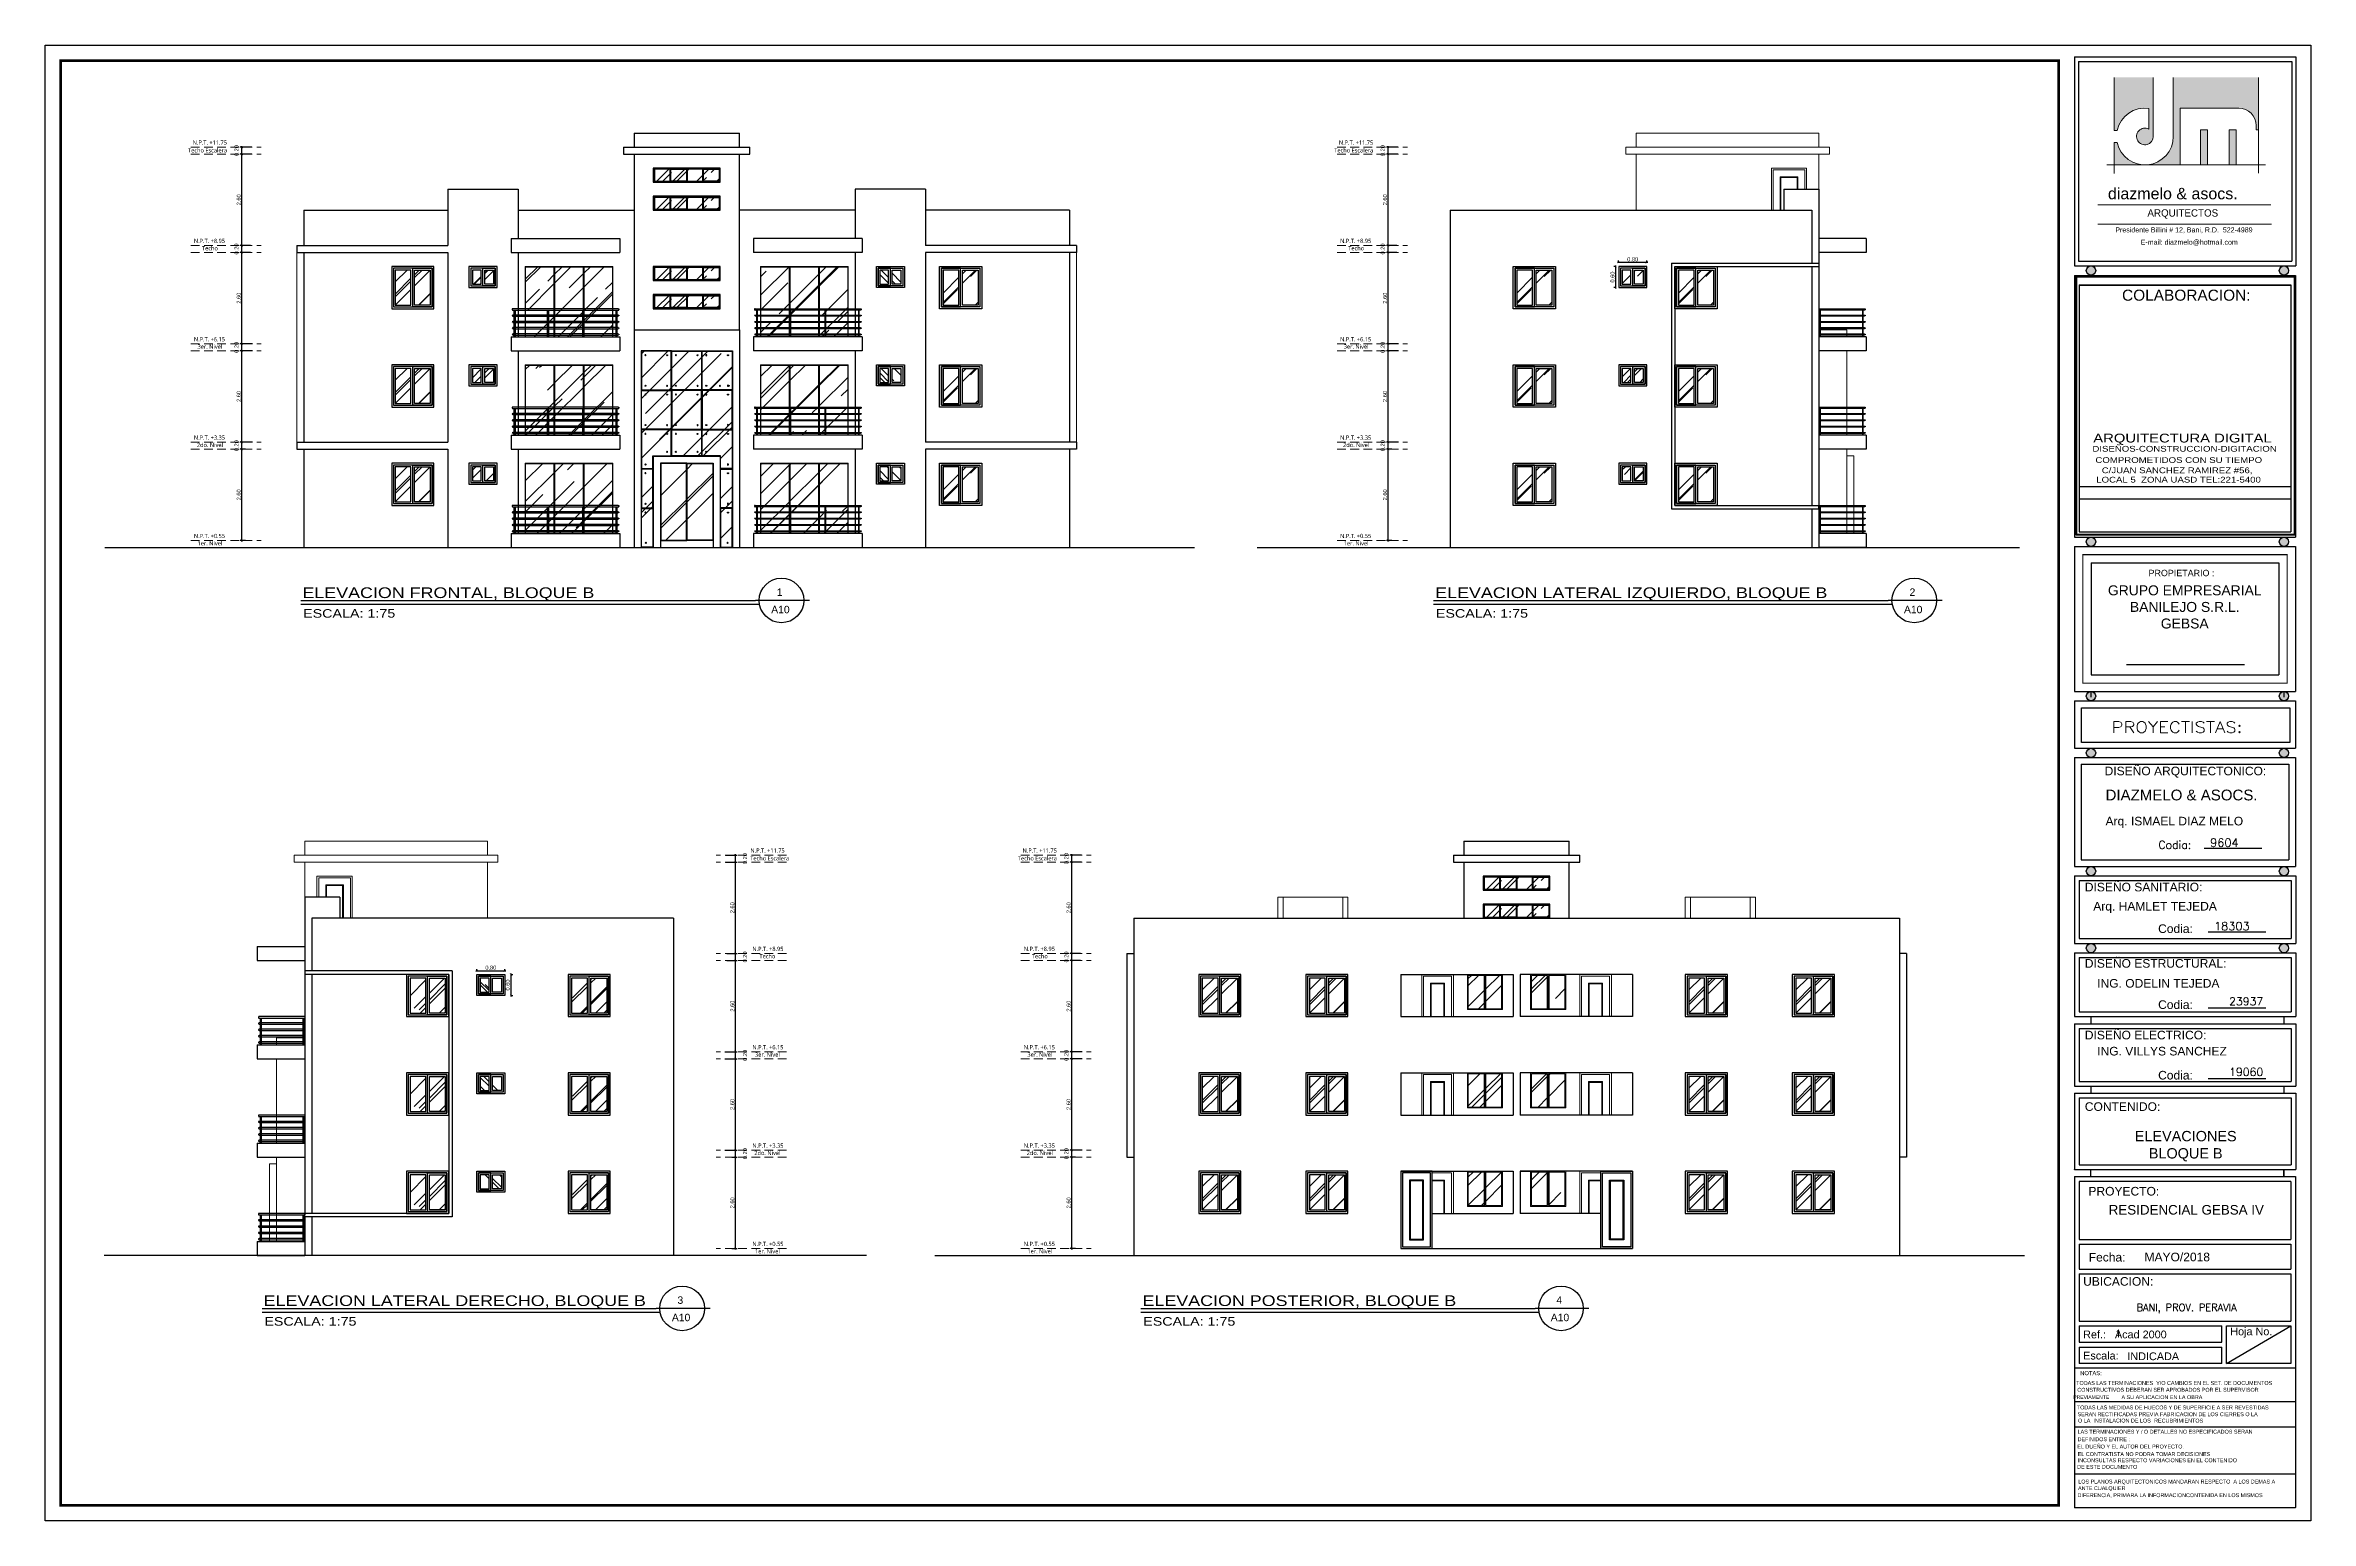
# Model space of a CAD drawing. Header units: feet. Extents: x -417 to 46, y -646 to -218.
# Drawn here: x -112.3 to -47.8, y -570.1 to -528.1 of the extents above; entities that cross this region are included whole.
import ezdxf
from ezdxf.enums import TextEntityAlignment as Align

# ---------------------------------------------------------------- set-up
doc = ezdxf.new("R2010")
doc.units = ezdxf.units.FT
doc.header["$MEASUREMENT"] = 0
doc.linetypes.add('ACAD_ISO03W100', pattern=[30, 12, -18])
doc.linetypes.add('HIDDEN', pattern=[0.375, 0.25, -0.125])
for name, color, linetype in [('1', 5, 'ACAD_ISO03W100'), ('DIM', 10, 'Continuous'), ('HOJA', 7, 'Continuous'), ('MARCO', 7, 'Continuous'), ('MURO', 4, 'Continuous'), ('MVERDE', 3, 'Continuous'), ('PERT-VENT', 2, 'Continuous'), ('TARGETA', 7, 'Continuous'), ('TARJETA2', 1, 'Continuous'), ('textos', 7, 'Continuous'), ('TEXXT', 8, 'Continuous')]:
    doc.layers.add(name, color=color, linetype=linetype)
for name, color, linetype, lineweight in [('arq-pisos', 251, 'Continuous', 5), ('DIM-COTAS', 1, 'Continuous', 5), ('FURN', 2, 'Continuous', 30), ('MB', 2, 'Continuous', 20), ('Piso', 8, 'Continuous', 9), ('PUERTA', 8, 'Continuous', 9), ('TEXTO', 7, 'Continuous', 5), ('TXT', 2, 'Continuous', 9), ('VUELOS', 8, 'HIDDEN', 0)]:
    doc.layers.add(name, color=color, linetype=linetype, lineweight=lineweight)
doc.layers.add('CRISTAL', color=7, linetype='Continuous', true_color=0x0061c2)
doc.styles.add('ads', font='trebuc.ttf', dxfattribs={"height": 0.14})
doc.styles.add('DAMIAN', font='arial.ttf', dxfattribs={"height": 0.12})
doc.styles.add('DIMTEXT', font='dim', dxfattribs={"width": 0.75, "bigfont": 'special'})
doc.styles.get("Standard").update_dxf_attribs({"font": 'arial.ttf', "height": 0.115})
doc.styles.add('TITTEXTM', font='romanc.shx')
doc.dimstyles.new('KEILY', dxfattribs={"dimtxt": 0.115, "dimasz": 0.06, "dimexe": 0.05, "dimexo": 0.2, "dimgap": 0.03, "dimtad": 1, "dimzin": 1, "dimdsep": 46, "dimtxsty": 'Standard', "dimblk": 'ARCHTICK', "dimcen": 2.5, "dimdle": 0.03, "dimclrd": 256, "dimclre": 256, "dimclrt": 7, "dimadec": 0, "dimazin": 0, "dimtfac": 1, "dimtmove": 2, "dimatfit": 3, "dimfxl": 0.2, "dimfxlon": 1, "dimtolj": 1, "dimtzin": 1, "dimarcsym": 0})
pattern_1 = [(45, (98.7885, -174.3975), (1.272792, 3.3941125), [22.5, -3, 7.5, -1.5]), (45, (99.6689, -172.4565), (-2.471338, 0.350018), [4.5, -0.495, 9, -1.125]), (45, (98.4173, -172.9656), (4.8047906, 6.2260752), [12, -2.1, 6, -1.5])]
pattern_2 = [(45, (98.78855, -174.3975), (0.5939697, 1.5839192), [10.5, -1.4, 3.5, -0.7]), (45, (99.1994, -173.4917), (-1.1532912, 0.1633417), [2.1, -0.231, 4.2, -0.525]), (45, (98.6153, -173.7293), (2.2422356, 2.90550176), [5.6, -0.98, 2.8, -0.7])]
pattern_3 = [(45, (98.78855, -171.5975), (0.5939697, 1.5839192), [10.5, -1.4, 3.5, -0.7]), (45, (99.1994, -170.6917), (-1.1532912, 0.1633417), [2.1, -0.231, 4.2, -0.525]), (45, (98.6153, -170.9293), (2.2422356, 2.90550176), [5.6, -0.98, 2.8, -0.7])]
pattern_4 = [(45, (98.78855, -168.7975), (0.5939697, 1.5839192), [10.5, -1.4, 3.5, -0.7]), (45, (99.1994, -167.8917), (-1.1532912, 0.1633417), [2.1, -0.231, 4.2, -0.525]), (45, (98.6153, -168.1293), (2.2422356, 2.90550176), [5.6, -0.98, 2.8, -0.7])]
pattern_5 = [(45, (201.1794, 366.2157), (0.5939697, 1.5839192), [10.5, -1.4, 3.5, -0.7]), (45, (201.59025, 367.1215), (-1.1532912, 0.1633417), [2.1, -0.231, 4.2, -0.525]), (45, (201.0062, 366.88395), (2.2422356, 2.90550176), [5.6, -0.98, 2.8, -0.7])]
pattern_6 = [(45, (204.1755, 370.3603), (0.8485281, 2.2627417), [15, -2, 5, -1]), (45, (204.7624, 371.6543), (-1.647559, 0.2333452), [3, -0.33, 6, -0.75]), (45, (203.928, 371.3149), (3.2031937, 4.1507168), [8, -1.4, 4, -1])]
pattern_7 = [(45, (115.1237, -174.3975), (0.5939697, 1.5839192), [10.5, -1.4, 3.5, -0.7]), (45, (115.5345, -173.4917), (-1.1532912, 0.1633417), [2.1, -0.231, 4.2, -0.525]), (45, (114.95043, -173.7293), (2.2422356, 2.90550176), [5.6, -0.98, 2.8, -0.7])]
pattern_8 = [(45, (115.1237, -171.5975), (0.5939697, 1.5839192), [10.5, -1.4, 3.5, -0.7]), (45, (115.5345, -170.6917), (-1.1532912, 0.1633417), [2.1, -0.231, 4.2, -0.525]), (45, (114.95043, -170.9293), (2.2422356, 2.90550176), [5.6, -0.98, 2.8, -0.7])]
pattern_9 = [(45, (115.1237, -168.7975), (0.5939697, 1.5839192), [10.5, -1.4, 3.5, -0.7]), (45, (115.5345, -167.8917), (-1.1532912, 0.1633417), [2.1, -0.231, 4.2, -0.525]), (45, (114.95043, -168.1293), (2.2422356, 2.90550176), [5.6, -0.98, 2.8, -0.7])]
pattern_10 = [(45, (119.7237, -174.3975), (0.5939697, 1.5839192), [10.5, -1.4, 3.5, -0.7]), (45, (120.1345, -173.4917), (-1.1532912, 0.1633417), [2.1, -0.231, 4.2, -0.525]), (45, (119.55043, -173.7293), (2.2422356, 2.90550176), [5.6, -0.98, 2.8, -0.7])]
pattern_11 = [(45, (119.7237, -171.5975), (0.5939697, 1.5839192), [10.5, -1.4, 3.5, -0.7]), (45, (120.1345, -170.6917), (-1.1532912, 0.1633417), [2.1, -0.231, 4.2, -0.525]), (45, (119.55043, -170.9293), (2.2422356, 2.90550176), [5.6, -0.98, 2.8, -0.7])]
pattern_12 = [(45, (119.7237, -168.7975), (0.5939697, 1.5839192), [10.5, -1.4, 3.5, -0.7]), (45, (120.1345, -167.8917), (-1.1532912, 0.1633417), [2.1, -0.231, 4.2, -0.525]), (45, (119.55043, -168.1293), (2.2422356, 2.90550176), [5.6, -0.98, 2.8, -0.7])]
pattern_13 = [(45, (121.76684, -194.5515), (0.5939697, 1.5839192), [10.5, -1.4, 3.5, -0.7]), (45, (122.1777, -193.6457), (-1.1532912, 0.1633417), [2.1, -0.231, 4.2, -0.525]), (45, (121.5936, -193.8833), (2.2422356, 2.90550176), [5.6, -0.98, 2.8, -0.7])]
pattern_14 = [(45, (121.76684, -191.7515), (0.5939697, 1.5839192), [10.5, -1.4, 3.5, -0.7]), (45, (122.1777, -190.8457), (-1.1532912, 0.1633417), [2.1, -0.231, 4.2, -0.525]), (45, (121.5936, -191.0833), (2.2422356, 2.90550176), [5.6, -0.98, 2.8, -0.7])]
pattern_15 = [(45, (121.76684, -188.9515), (0.5939697, 1.5839192), [10.5, -1.4, 3.5, -0.7]), (45, (122.1777, -188.0457), (-1.1532912, 0.1633417), [2.1, -0.231, 4.2, -0.525]), (45, (121.5936, -188.2833), (2.2422356, 2.90550176), [5.6, -0.98, 2.8, -0.7])]
pattern_16 = [(45, (54.31855, -194.5515), (0.5939697, 1.5839192), [10.5, -1.4, 3.5, -0.7]), (45, (54.7294, -193.6457), (-1.1532912, 0.1633417), [2.1, -0.231, 4.2, -0.525]), (45, (54.1453, -193.8833), (2.2422356, 2.90550176), [5.6, -0.98, 2.8, -0.7])]
pattern_17 = [(45, (54.31855, -191.7515), (0.5939697, 1.5839192), [10.5, -1.4, 3.5, -0.7]), (45, (54.7294, -190.8457), (-1.1532912, 0.1633417), [2.1, -0.231, 4.2, -0.525]), (45, (54.1453, -191.0833), (2.2422356, 2.90550176), [5.6, -0.98, 2.8, -0.7])]
pattern_18 = [(45, (54.31855, -188.9515), (0.5939697, 1.5839192), [10.5, -1.4, 3.5, -0.7]), (45, (54.7294, -188.0457), (-1.1532912, 0.1633417), [2.1, -0.231, 4.2, -0.525]), (45, (54.1453, -188.2833), (2.2422356, 2.90550176), [5.6, -0.98, 2.8, -0.7])]
pattern_19 = [(45, (58.91855, -194.5515), (0.5939697, 1.5839192), [10.5, -1.4, 3.5, -0.7]), (45, (59.3294, -193.6457), (-1.1532912, 0.1633417), [2.1, -0.231, 4.2, -0.525]), (45, (58.7453, -193.8833), (2.2422356, 2.90550176), [5.6, -0.98, 2.8, -0.7])]
pattern_20 = [(45, (58.91855, -191.7515), (0.5939697, 1.5839192), [10.5, -1.4, 3.5, -0.7]), (45, (59.3294, -190.8457), (-1.1532912, 0.1633417), [2.1, -0.231, 4.2, -0.525]), (45, (58.7453, -191.0833), (2.2422356, 2.90550176), [5.6, -0.98, 2.8, -0.7])]
pattern_21 = [(45, (58.91855, -188.9515), (0.5939697, 1.5839192), [10.5, -1.4, 3.5, -0.7]), (45, (59.3294, -188.0457), (-1.1532912, 0.1633417), [2.1, -0.231, 4.2, -0.525]), (45, (58.7453, -188.2833), (2.2422356, 2.90550176), [5.6, -0.98, 2.8, -0.7])]
pattern_22 = [(45, (124.81684, -194.5515), (0.5939697, 1.5839192), [10.5, -1.4, 3.5, -0.7]), (45, (125.2277, -193.6457), (-1.1532912, 0.1633417), [2.1, -0.231, 4.2, -0.525]), (45, (124.6436, -193.8833), (2.2422356, 2.90550176), [5.6, -0.98, 2.8, -0.7])]
pattern_23 = [(45, (124.81684, -191.7515), (0.5939697, 1.5839192), [10.5, -1.4, 3.5, -0.7]), (45, (125.2277, -190.8457), (-1.1532912, 0.1633417), [2.1, -0.231, 4.2, -0.525]), (45, (124.6436, -191.0833), (2.2422356, 2.90550176), [5.6, -0.98, 2.8, -0.7])]
pattern_24 = [(45, (124.81684, -188.9515), (0.5939697, 1.5839192), [10.5, -1.4, 3.5, -0.7]), (45, (125.2277, -188.0457), (-1.1532912, 0.1633417), [2.1, -0.231, 4.2, -0.525]), (45, (124.6436, -188.2833), (2.2422356, 2.90550176), [5.6, -0.98, 2.8, -0.7])]
pattern_25 = [(45, (135.62005, -194.5515), (0.5939697, 1.5839192), [10.5, -1.4, 3.5, -0.7]), (45, (136.0309, -193.6457), (-1.1532912, 0.1633417), [2.1, -0.231, 4.2, -0.525]), (45, (135.4468, -193.8833), (2.2422356, 2.90550176), [5.6, -0.98, 2.8, -0.7])]
pattern_26 = [(45, (135.62005, -191.7515), (0.5939697, 1.5839192), [10.5, -1.4, 3.5, -0.7]), (45, (136.0309, -190.8457), (-1.1532912, 0.1633417), [2.1, -0.231, 4.2, -0.525]), (45, (135.4468, -191.0833), (2.2422356, 2.90550176), [5.6, -0.98, 2.8, -0.7])]
pattern_27 = [(45, (135.62005, -188.9515), (0.5939697, 1.5839192), [10.5, -1.4, 3.5, -0.7]), (45, (136.0309, -188.0457), (-1.1532912, 0.1633417), [2.1, -0.231, 4.2, -0.525]), (45, (135.4468, -188.2833), (2.2422356, 2.90550176), [5.6, -0.98, 2.8, -0.7])]
pattern_28 = [(45, (138.66684, -194.5515), (0.5939697, 1.5839192), [10.5, -1.4, 3.5, -0.7]), (45, (139.0777, -193.6457), (-1.1532912, 0.1633417), [2.1, -0.231, 4.2, -0.525]), (45, (138.4936, -193.8833), (2.2422356, 2.90550176), [5.6, -0.98, 2.8, -0.7])]
pattern_29 = [(45, (138.66684, -191.7515), (0.5939697, 1.5839192), [10.5, -1.4, 3.5, -0.7]), (45, (139.0777, -190.8457), (-1.1532912, 0.1633417), [2.1, -0.231, 4.2, -0.525]), (45, (138.4936, -191.0833), (2.2422356, 2.90550176), [5.6, -0.98, 2.8, -0.7])]
pattern_30 = [(45, (138.66684, -188.9515), (0.5939697, 1.5839192), [10.5, -1.4, 3.5, -0.7]), (45, (139.0777, -188.0457), (-1.1532912, 0.1633417), [2.1, -0.231, 4.2, -0.525]), (45, (138.4936, -188.2833), (2.2422356, 2.90550176), [5.6, -0.98, 2.8, -0.7])]
pattern_31 = [(45, (-109.7709, 380.8834), (0.8485281, 2.2627417), [15, -2, 5, -1]), (45, (-109.184, 382.1774), (-1.647559, 0.2333452), [3, -0.33, 6, -0.75]), (45, (-110.0184, 381.83795), (3.2031937, 4.1507168), [8, -1.4, 4, -1])]

# ---------------------------------------------------------------- blocks, each defined once
blk = doc.blocks.new('_ArchTick')
at = {"layer": 'DIM-COTAS', "color": 0, "const_width": 0.15}
blk.add_lwpolyline([(-0.5, -0.5), (0.5, 0.5)], dxfattribs=at)
blk = doc.blocks.new('*D2475')
at = {"layer": 'Defpoints', "color": 0, "transparency": 16777216}
for p in [(-106.655, -539.613), (-106.35, -539.613), (-106.35, -542.213)]:
    blk.add_point(p, dxfattribs=at)
at = {"layer": 'DIM', "lineweight": -2, "transparency": 16777216}
for p, q in [((-106.55, -539.613), (-106.705, -539.613)), ((-106.655, -542.243), (-106.655, -539.583)), ((-106.55, -542.213), (-106.705, -542.213))]:
    blk.add_line(p, q, dxfattribs=at)
at = {"layer": 'DIM', "lineweight": -2, "transparency": 16777216, "xscale": 0.06, "yscale": 0.06, "zscale": 0.06}
for p, rotation in [((-106.655, -539.613), 90), ((-106.655, -542.213), 270)]:
    blk.add_blockref('_ArchTick', p, dxfattribs=dict(at, rotation=rotation))
at = {"layer": 'DIM', "color": 7, "transparency": 16777216, "insert": (-106.744, -540.913), "char_height": 0.115, "attachment_point": 5, "rotation": 90}
blk.add_mtext('\\A1;2.60', dxfattribs=at)
blk = doc.blocks.new('*D2476')
at = {"layer": 'Defpoints', "color": 0, "transparency": 16777216}
for p in [(-106.655, -539.413), (-106.35, -539.613), (-105.864, -539.413)]:
    blk.add_point(p, dxfattribs=at)
at = {"layer": 'DIM', "lineweight": -2, "transparency": 16777216}
for p, q in [((-106.355, -539.413), (-106.705, -539.413)), ((-106.55, -539.613), (-106.705, -539.613)), ((-106.655, -539.643), (-106.655, -539.383))]:
    blk.add_line(p, q, dxfattribs=at)
at = {"layer": 'DIM', "lineweight": -2, "transparency": 16777216, "xscale": 0.06, "yscale": 0.06, "zscale": 0.06}
for p, rotation in [((-106.655, -539.413), 90), ((-106.655, -539.613), 270)]:
    blk.add_blockref('_ArchTick', p, dxfattribs=dict(at, rotation=rotation))
at = {"layer": 'DIM', "color": 7, "transparency": 16777216, "insert": (-106.809, -539.513), "char_height": 0.115, "attachment_point": 5, "rotation": 90}
blk.add_mtext('\\A1;0.20', dxfattribs=at)
blk = doc.blocks.new('*D2477')
at = {"layer": 'Defpoints', "color": 0, "transparency": 16777216}
for p in [(-106.655, -536.813), (-105.991, -536.813), (-105.864, -539.413)]:
    blk.add_point(p, dxfattribs=at)
at = {"layer": 'DIM', "lineweight": -2, "transparency": 16777216}
for p, q in [((-106.355, -536.813), (-106.705, -536.813)), ((-106.655, -539.443), (-106.655, -536.783)), ((-106.355, -539.413), (-106.705, -539.413))]:
    blk.add_line(p, q, dxfattribs=at)
at = {"layer": 'DIM', "lineweight": -2, "transparency": 16777216, "xscale": 0.06, "yscale": 0.06, "zscale": 0.06}
for p, rotation in [((-106.655, -536.813), 90), ((-106.655, -539.413), 270)]:
    blk.add_blockref('_ArchTick', p, dxfattribs=dict(at, rotation=rotation))
at = {"layer": 'DIM', "color": 7, "transparency": 16777216, "insert": (-106.744, -538.113), "char_height": 0.115, "attachment_point": 5, "rotation": 90}
blk.add_mtext('\\A1;2.60', dxfattribs=at)
blk = doc.blocks.new('*D2478')
at = {"layer": 'Defpoints', "color": 0, "transparency": 16777216}
for p in [(-106.655, -536.613), (-105.991, -536.613), (-105.991, -536.813)]:
    blk.add_point(p, dxfattribs=at)
at = {"layer": 'DIM', "lineweight": -2, "transparency": 16777216}
for p, q in [((-106.355, -536.613), (-106.705, -536.613)), ((-106.655, -536.843), (-106.655, -536.583)), ((-106.355, -536.813), (-106.705, -536.813))]:
    blk.add_line(p, q, dxfattribs=at)
at = {"layer": 'DIM', "lineweight": -2, "transparency": 16777216, "xscale": 0.06, "yscale": 0.06, "zscale": 0.06}
for p, rotation in [((-106.655, -536.613), 90), ((-106.655, -536.813), 270)]:
    blk.add_blockref('_ArchTick', p, dxfattribs=dict(at, rotation=rotation))
at = {"layer": 'DIM', "color": 7, "transparency": 16777216, "insert": (-106.809, -536.713), "char_height": 0.115, "attachment_point": 5, "rotation": 90}
blk.add_mtext('\\A1;0.20', dxfattribs=at)
blk = doc.blocks.new('*D2479')
at = {"layer": 'Defpoints', "color": 0, "transparency": 16777216}
for p in [(-106.655, -534.013), (-106.206, -534.013), (-105.991, -536.613)]:
    blk.add_point(p, dxfattribs=at)
at = {"layer": 'DIM', "lineweight": -2, "transparency": 16777216}
for p, q in [((-106.406, -534.013), (-106.705, -534.013)), ((-106.655, -536.643), (-106.655, -533.983)), ((-106.355, -536.613), (-106.705, -536.613))]:
    blk.add_line(p, q, dxfattribs=at)
at = {"layer": 'DIM', "lineweight": -2, "transparency": 16777216, "xscale": 0.06, "yscale": 0.06, "zscale": 0.06}
for p, rotation in [((-106.655, -534.013), 90), ((-106.655, -536.613), 270)]:
    blk.add_blockref('_ArchTick', p, dxfattribs=dict(at, rotation=rotation))
at = {"layer": 'DIM', "color": 7, "transparency": 16777216, "insert": (-106.744, -535.313), "char_height": 0.115, "attachment_point": 5, "rotation": 90}
blk.add_mtext('\\A1;2.60', dxfattribs=at)
blk = doc.blocks.new('*D2480')
at = {"layer": 'Defpoints', "color": 0, "transparency": 16777216}
for p in [(-106.655, -533.813), (-106.206, -533.813), (-106.206, -534.013)]:
    blk.add_point(p, dxfattribs=at)
at = {"layer": 'DIM', "lineweight": -2, "transparency": 16777216}
for p, q in [((-106.406, -533.813), (-106.705, -533.813)), ((-106.406, -534.013), (-106.705, -534.013)), ((-106.655, -534.043), (-106.655, -533.783))]:
    blk.add_line(p, q, dxfattribs=at)
at = {"layer": 'DIM', "lineweight": -2, "transparency": 16777216, "xscale": 0.06, "yscale": 0.06, "zscale": 0.06}
for p, rotation in [((-106.655, -533.813), 90), ((-106.655, -534.013), 270)]:
    blk.add_blockref('_ArchTick', p, dxfattribs=dict(at, rotation=rotation))
at = {"layer": 'DIM', "color": 7, "transparency": 16777216, "insert": (-106.809, -533.913), "char_height": 0.115, "attachment_point": 5, "rotation": 90}
blk.add_mtext('\\A1;0.20', dxfattribs=at)
blk = doc.blocks.new('*D2481')
at = {"layer": 'Defpoints', "color": 0, "transparency": 16777216}
for p in [(-106.655, -531.213), (-106.176, -531.213), (-106.206, -533.813)]:
    blk.add_point(p, dxfattribs=at)
at = {"layer": 'DIM', "lineweight": -2, "transparency": 16777216}
for p, q in [((-106.376, -531.213), (-106.705, -531.213)), ((-106.655, -533.843), (-106.655, -531.183)), ((-106.406, -533.813), (-106.705, -533.813))]:
    blk.add_line(p, q, dxfattribs=at)
at = {"layer": 'DIM', "lineweight": -2, "transparency": 16777216, "xscale": 0.06, "yscale": 0.06, "zscale": 0.06}
for p, rotation in [((-106.655, -531.213), 90), ((-106.655, -533.813), 270)]:
    blk.add_blockref('_ArchTick', p, dxfattribs=dict(at, rotation=rotation))
at = {"layer": 'DIM', "color": 7, "transparency": 16777216, "insert": (-106.744, -532.513), "char_height": 0.115, "attachment_point": 5, "rotation": 90}
blk.add_mtext('\\A1;2.60', dxfattribs=at)
blk = doc.blocks.new('*D2482')
at = {"layer": 'Defpoints', "color": 0, "transparency": 16777216}
for p in [(-106.655, -531.013), (-106.176, -531.013), (-106.176, -531.213)]:
    blk.add_point(p, dxfattribs=at)
at = {"layer": 'DIM', "lineweight": -2, "transparency": 16777216}
for p, q in [((-106.376, -531.013), (-106.705, -531.013)), ((-106.376, -531.213), (-106.705, -531.213)), ((-106.655, -531.243), (-106.655, -530.983))]:
    blk.add_line(p, q, dxfattribs=at)
at = {"layer": 'DIM', "lineweight": -2, "transparency": 16777216, "xscale": 0.06, "yscale": 0.06, "zscale": 0.06}
for p, rotation in [((-106.655, -531.013), 90), ((-106.655, -531.213), 270)]:
    blk.add_blockref('_ArchTick', p, dxfattribs=dict(at, rotation=rotation))
at = {"layer": 'DIM', "color": 7, "transparency": 16777216, "insert": (-106.809, -531.113), "char_height": 0.115, "attachment_point": 5, "rotation": 90}
blk.add_mtext('\\A1;0.20', dxfattribs=at)
blk = doc.blocks.new('A$C0C2D061A')
at = {"layer": 'arq-pisos'}
h = blk.add_hatch(dxfattribs=at)
h.set_pattern_fill('AR-RROOF', color=256, scale=0.7, angle=45)
h.set_pattern_definition(pattern_5)
h.paths.add_polyline_path([(0.3, 0.1), (0.55, 0.1), (0.55, 0.5), (0.3, 0.5)])
h = blk.add_hatch(dxfattribs=at)
h.set_pattern_fill('AR-RROOF', color=256, scale=0.7, angle=45)
h.set_pattern_definition(pattern_5)
h.paths.add_polyline_path([(0.9, 0.1), (0.65, 0.1), (0.65, 0.5), (0.9, 0.5)])
at = {"layer": 'PERT-VENT'}
for points in [[(0.2, 0), (1, 0), (1, 0.6), (0.2, 0.6)], [(0.25, 0.05), (0.95, 0.05), (0.95, 0.55), (0.25, 0.55)], [(0.25, 0.05), (0.6, 0.05), (0.6, 0.55), (0.25, 0.55)], [(0.3, 0.1), (0.55, 0.1), (0.55, 0.5), (0.3, 0.5)], [(0.95, 0.05), (0.6, 0.05), (0.6, 0.55), (0.95, 0.55)], [(0.9, 0.1), (0.65, 0.1), (0.65, 0.5), (0.9, 0.5)]]:
    blk.add_lwpolyline(points, close=True, dxfattribs=at)
blk = doc.blocks.new('A$C6D6C2B60')
at = {"layer": 'FURN', "color": 8}
for p, q in [((0.008, 0.76), (0.02, 0.76)), ((0.008, 0.76), (0.02, 0.76)), ((3.02, 0.8), (0.02, 0.8)), ((0.02, 0.76), (0.033, 0.76)), ((0.02, 0.76), (0.033, 0.76)), ((0.02, 0.76), (3.02, 0.76)), ((0.058, 0), (0.058, 0.76)), ((0.083, 0.76), (0.083, 0)), ((1.008, 0), (1.008, 0.76)), ((1.008, 0.76), (1.02, 0.76)), ((1.02, 0.76), (1.033, 0.76)), ((1.033, 0.76), (1.033, 0)), ((2.008, 0), (2.008, 0.76)), ((2.008, 0.76), (2.02, 0.76)), ((2.02, 0.76), (2.033, 0.76)), ((2.033, 0.76), (2.033, 0)), ((2.958, 0), (2.958, 0.76)), ((2.983, 0.76), (2.983, 0)), ((3.008, 0.76), (3.033, 0.76)), ((3.02, 0.62), (0.02, 0.62)), ((0.02, 0.59), (3.02, 0.59)), ((3.02, 0.44), (0.02, 0.44)), ((0.02, 0.41), (3.02, 0.41)), ((3.02, 0.26), (0.02, 0.26)), ((0.02, 0.23), (3.02, 0.23)), ((3.02, 0.08), (0.02, 0.08)), ((0.02, 0.05), (3.02, 0.05))]:
    blk.add_line(p, q, dxfattribs=at)
for points, knots in [([(0.02, 0.8), (0.02, 0.8), (0.019, 0.8), (0.017, 0.8), (0.016, 0.8), (0.015, 0.799), (0.014, 0.799), (0.012, 0.798), (0.011, 0.798), (0.01, 0.797), (0.009, 0.797), (0.007, 0.796), (0.006, 0.794), (0.005, 0.793), (0.004, 0.792), (0.003, 0.79), (0.001, 0.788), (0, 0.784), (0, 0.782), (0, 0.78)], [0.5, 0.5, 0.5, 0.5, 0.5208333, 0.5416667, 0.5625, 0.5833333, 0.6041667, 0.625, 0.6458333, 0.6666667, 0.6875, 0.7083333, 0.75, 0.7708333, 0.7916667, 0.8333333, 0.875, 0.9166667, 1, 1, 1, 1]), ([(0, 0.78), (0, 0.778), (0, 0.776), (0.001, 0.772), (0.003, 0.77), (0.004, 0.768), (0.005, 0.767), (0.006, 0.766), (0.008, 0.764), (0.01, 0.763), (0.011, 0.762), (0.012, 0.762), (0.014, 0.761), (0.015, 0.761), (0.016, 0.76), (0.017, 0.76), (0.019, 0.76), (0.02, 0.76), (0.02, 0.76)], [0, 0, 0, 0, 0.0833333, 0.125, 0.1666667, 0.2083333, 0.2291667, 0.25, 0.2916667, 0.3333333, 0.3541667, 0.375, 0.3958333, 0.4166667, 0.4375, 0.4583333, 0.4791667, 0.5, 0.5, 0.5, 0.5]), ([(3.02, 0.8), (3.02, 0.8), (3.021, 0.8), (3.023, 0.8), (3.024, 0.8), (3.025, 0.799), (3.026, 0.799), (3.028, 0.798), (3.029, 0.798), (3.03, 0.797), (3.031, 0.797), (3.033, 0.796), (3.034, 0.794), (3.035, 0.793), (3.036, 0.792), (3.037, 0.79), (3.039, 0.788), (3.04, 0.784), (3.04, 0.782), (3.04, 0.78)], [0.5, 0.5, 0.5, 0.5, 0.5208333, 0.5416667, 0.5625, 0.5833333, 0.6041667, 0.625, 0.6458333, 0.6666667, 0.6875, 0.7083333, 0.75, 0.7708333, 0.7916667, 0.8333333, 0.875, 0.9166667, 1, 1, 1, 1]), ([(3.04, 0.78), (3.04, 0.778), (3.04, 0.776), (3.039, 0.772), (3.037, 0.77), (3.036, 0.768), (3.035, 0.767), (3.034, 0.766), (3.032, 0.764), (3.03, 0.763), (3.029, 0.762), (3.028, 0.762), (3.026, 0.761), (3.025, 0.761), (3.024, 0.76), (3.023, 0.76), (3.021, 0.76), (3.02, 0.76), (3.02, 0.76)], [0, 0, 0, 0, 0.0833333, 0.125, 0.1666667, 0.2083333, 0.2291667, 0.25, 0.2916667, 0.3333333, 0.3541667, 0.375, 0.3958333, 0.4166667, 0.4375, 0.4583333, 0.4791667, 0.5, 0.5, 0.5, 0.5]), ([(0.011, 0.617), (0.011, 0.617), (0.011, 0.617), (0.01, 0.616), (0.009, 0.615), (0.008, 0.614), (0.007, 0.613), (0.006, 0.611), (0.005, 0.608), (0.005, 0.606), (0.005, 0.605)], [0.6945014, 0.6945014, 0.6945014, 0.6945014, 0.7083333, 0.75, 0.7708333, 0.7916667, 0.8333333, 0.875, 0.9166667, 1, 1, 1, 1]), ([(0.005, 0.605), (0.005, 0.604), (0.005, 0.602), (0.006, 0.599), (0.007, 0.597), (0.008, 0.596), (0.009, 0.595), (0.01, 0.594), (0.011, 0.593), (0.011, 0.593), (0.011, 0.593)], [0, 0, 0, 0, 0.0833333, 0.125, 0.1666667, 0.2083333, 0.2291667, 0.25, 0.2916667, 0.3054986, 0.3054986, 0.3054986, 0.3054986]), ([(0.011, 0.437), (0.011, 0.437), (0.011, 0.437), (0.01, 0.436), (0.009, 0.435), (0.008, 0.434), (0.007, 0.433), (0.006, 0.431), (0.005, 0.428), (0.005, 0.426), (0.005, 0.425)], [0.6945014, 0.6945014, 0.6945014, 0.6945014, 0.7083333, 0.75, 0.7708333, 0.7916667, 0.8333333, 0.875, 0.9166667, 1, 1, 1, 1]), ([(0.005, 0.425), (0.005, 0.424), (0.005, 0.422), (0.006, 0.419), (0.007, 0.417), (0.008, 0.416), (0.009, 0.415), (0.01, 0.414), (0.011, 0.413), (0.011, 0.413), (0.011, 0.413)], [0, 0, 0, 0, 0.0833333, 0.125, 0.1666667, 0.2083333, 0.2291667, 0.25, 0.2916667, 0.3054986, 0.3054986, 0.3054986, 0.3054986]), ([(0.011, 0.257), (0.011, 0.257), (0.011, 0.257), (0.01, 0.256), (0.009, 0.255), (0.008, 0.254), (0.007, 0.253), (0.006, 0.251), (0.005, 0.248), (0.005, 0.246), (0.005, 0.245)], [0.6945014, 0.6945014, 0.6945014, 0.6945014, 0.7083333, 0.75, 0.7708333, 0.7916667, 0.8333333, 0.875, 0.9166667, 1, 1, 1, 1]), ([(0.005, 0.245), (0.005, 0.244), (0.005, 0.242), (0.006, 0.239), (0.007, 0.237), (0.008, 0.236), (0.009, 0.235), (0.01, 0.234), (0.011, 0.233), (0.011, 0.233), (0.011, 0.233)], [0, 0, 0, 0, 0.0833333, 0.125, 0.1666667, 0.2083333, 0.2291667, 0.25, 0.2916667, 0.3054986, 0.3054986, 0.3054986, 0.3054986]), ([(0.011, 0.077), (0.011, 0.077), (0.011, 0.077), (0.01, 0.076), (0.009, 0.075), (0.008, 0.074), (0.007, 0.073), (0.006, 0.071), (0.005, 0.068), (0.005, 0.066), (0.005, 0.065)], [0.6945014, 0.6945014, 0.6945014, 0.6945014, 0.7083333, 0.75, 0.7708333, 0.7916667, 0.8333333, 0.875, 0.9166667, 1, 1, 1, 1]), ([(0.005, 0.065), (0.005, 0.064), (0.005, 0.062), (0.006, 0.059), (0.007, 0.057), (0.008, 0.056), (0.009, 0.055), (0.01, 0.054), (0.011, 0.053), (0.011, 0.053), (0.011, 0.053)], [0, 0, 0, 0, 0.0833333, 0.125, 0.1666667, 0.2083333, 0.2291667, 0.25, 0.2916667, 0.3054986, 0.3054986, 0.3054986, 0.3054986]), ([(3.029, 0.617), (3.029, 0.617), (3.029, 0.617), (3.03, 0.616), (3.031, 0.615), (3.032, 0.614), (3.033, 0.613), (3.034, 0.611), (3.035, 0.608), (3.035, 0.606), (3.035, 0.605)], [0.6945014, 0.6945014, 0.6945014, 0.6945014, 0.7083333, 0.75, 0.7708333, 0.7916667, 0.8333333, 0.875, 0.9166667, 1, 1, 1, 1]), ([(3.035, 0.605), (3.035, 0.604), (3.035, 0.602), (3.034, 0.599), (3.033, 0.597), (3.032, 0.596), (3.031, 0.595), (3.03, 0.594), (3.029, 0.593), (3.029, 0.593), (3.029, 0.593)], [0, 0, 0, 0, 0.0833333, 0.125, 0.1666667, 0.2083333, 0.2291667, 0.25, 0.2916667, 0.3054986, 0.3054986, 0.3054986, 0.3054986]), ([(3.029, 0.437), (3.029, 0.437), (3.029, 0.437), (3.03, 0.436), (3.031, 0.435), (3.032, 0.434), (3.033, 0.433), (3.034, 0.431), (3.035, 0.428), (3.035, 0.426), (3.035, 0.425)], [0.6945014, 0.6945014, 0.6945014, 0.6945014, 0.7083333, 0.75, 0.7708333, 0.7916667, 0.8333333, 0.875, 0.9166667, 1, 1, 1, 1]), ([(3.035, 0.425), (3.035, 0.424), (3.035, 0.422), (3.034, 0.419), (3.033, 0.417), (3.032, 0.416), (3.031, 0.415), (3.03, 0.414), (3.029, 0.413), (3.029, 0.413), (3.029, 0.413)], [0, 0, 0, 0, 0.0833333, 0.125, 0.1666667, 0.2083333, 0.2291667, 0.25, 0.2916667, 0.3054986, 0.3054986, 0.3054986, 0.3054986]), ([(3.029, 0.257), (3.029, 0.257), (3.029, 0.257), (3.03, 0.256), (3.031, 0.255), (3.032, 0.254), (3.033, 0.253), (3.034, 0.251), (3.035, 0.248), (3.035, 0.246), (3.035, 0.245)], [0.6945014, 0.6945014, 0.6945014, 0.6945014, 0.7083333, 0.75, 0.7708333, 0.7916667, 0.8333333, 0.875, 0.9166667, 1, 1, 1, 1]), ([(3.035, 0.245), (3.035, 0.244), (3.035, 0.242), (3.034, 0.239), (3.033, 0.237), (3.032, 0.236), (3.031, 0.235), (3.03, 0.234), (3.029, 0.233), (3.029, 0.233), (3.029, 0.233)], [0, 0, 0, 0, 0.0833333, 0.125, 0.1666667, 0.2083333, 0.2291667, 0.25, 0.2916667, 0.3054986, 0.3054986, 0.3054986, 0.3054986]), ([(3.029, 0.077), (3.029, 0.077), (3.029, 0.077), (3.03, 0.076), (3.031, 0.075), (3.032, 0.074), (3.033, 0.073), (3.034, 0.071), (3.035, 0.068), (3.035, 0.066), (3.035, 0.065)], [0.6945014, 0.6945014, 0.6945014, 0.6945014, 0.7083333, 0.75, 0.7708333, 0.7916667, 0.8333333, 0.875, 0.9166667, 1, 1, 1, 1]), ([(3.035, 0.065), (3.035, 0.064), (3.035, 0.062), (3.034, 0.059), (3.033, 0.057), (3.032, 0.056), (3.031, 0.055), (3.03, 0.054), (3.029, 0.053), (3.029, 0.053), (3.029, 0.053)], [0, 0, 0, 0, 0.0833333, 0.125, 0.1666667, 0.2083333, 0.2291667, 0.25, 0.2916667, 0.3054986, 0.3054986, 0.3054986, 0.3054986])]:
    blk.add_open_spline(points, degree=3, knots=knots, dxfattribs=at)
blk = doc.blocks.new('A$C753019B1')
at = {"layer": 'CRISTAL'}
h = blk.add_hatch(dxfattribs=at)
h.set_pattern_fill('AR-RROOF', color=256, angle=45)
h.set_pattern_definition(pattern_6)
h.paths.add_polyline_path([(0.015, 0), (0.818, 0), (0.818, 1.985), (0.015, 1.985)])
h = blk.add_hatch(dxfattribs=at)
h.set_pattern_fill('AR-RROOF', color=256, angle=45)
h.set_pattern_definition(pattern_6)
h.paths.add_polyline_path([(0.848, 0), (1.652, 0), (1.652, 1.985), (0.848, 1.985)])
h = blk.add_hatch(dxfattribs=at)
h.set_pattern_fill('AR-RROOF', color=256, angle=45)
h.set_pattern_definition(pattern_6)
h.paths.add_polyline_path([(1.682, 0), (2.485, 0), (2.485, 1.985), (1.682, 1.985)])
blk.add_line((1.667, 0), (1.667, 2))
at = {"layer": 'PUERTA'}
blk.add_line((0.833, 0), (0.833, 2), dxfattribs=at)
for points in [[(2.5, 0), (2.5, 2), (0, 2), (0, 0)], [(0.833, 0), (0.833, 2), (0, 2), (0, 0)], [(0.818, 0), (0.818, 1.985), (0.015, 1.985), (0.015, 0)], [(0.833, 0), (0.833, 2), (1.667, 2), (1.667, 0)], [(0.848, 0), (0.848, 1.985), (1.652, 1.985), (1.652, 0)], [(1.667, 0), (1.667, 2), (2.5, 2), (2.5, 0)], [(1.682, 0), (1.682, 1.985), (2.485, 1.985), (2.485, 0)]]:
    blk.add_lwpolyline(points, dxfattribs=at)
blk = doc.blocks.new('A$C7D6942D5')
at = {"true_color": 0x999999}
h = blk.add_hatch(color=253, dxfattribs=at)
h.dxf.hatch_style = 1
edge = h.paths.add_edge_path()
edge.add_arc((0.015, 0.015), 0.015, 0, 360)
at = {"color": 253, "true_color": 0x999999}
blk.add_circle((0.015, 0.015), 0.015, dxfattribs=at)
blk = doc.blocks.new('A$C33670C6C')
at = {"xscale": -1, "rotation": 180}
blk.add_blockref('A$C7D6942D5', (0, 0.28), dxfattribs=at)
blk.add_blockref('A$C7D6942D5', (0, 0))
at = {"rotation": 180}
blk.add_blockref('A$C7D6942D5', (0.28, 0.28), dxfattribs=at)
at = {"xscale": -1}
blk.add_blockref('A$C7D6942D5', (0.28, 0), dxfattribs=at)
blk = doc.blocks.new('A$C5E537485')
at = {"layer": 'FURN', "color": 8}
for p, q in [((0, 1.2), (1.3, 1.2)), ((0, 1.2), (0, 1.16)), ((1.3, 1.16), (0, 1.16)), ((0.02, 1.16), (0.02, 0.4)), ((0.045, 0.4), (0.045, 1.16)), ((0.045, 1.02), (1.3, 1.02)), ((1.3, 0.99), (0.045, 0.99)), ((0.045, 0.84), (1.3, 0.84)), ((1.3, 0.81), (0.045, 0.81)), ((0.045, 0.66), (1.3, 0.66)), ((0.3, 1.16), (0.288, 1.16)), ((0.313, 1.16), (0.3, 1.16)), ((1.238, 1.16), (1.238, 0.4)), ((1.263, 0.4), (1.263, 1.16)), ((1.3, 1.16), (1.288, 1.16)), ((1.3, 1.16), (1.288, 1.16)), ((1.313, 1.16), (1.3, 1.16)), ((1.313, 1.16), (1.3, 1.16)), ((1.3, 0.63), (0.045, 0.63)), ((0.045, 0.48), (1.3, 0.48)), ((1.3, 0.45), (0.045, 0.45))]:
    blk.add_line(p, q, dxfattribs=at)
for points, knots in [([(1.3, 1.2), (1.3, 1.2), (1.301, 1.2), (1.303, 1.2), (1.304, 1.2), (1.305, 1.199), (1.306, 1.199), (1.308, 1.198), (1.309, 1.198), (1.31, 1.197), (1.311, 1.197), (1.313, 1.196), (1.314, 1.194), (1.315, 1.193), (1.316, 1.192), (1.317, 1.19), (1.319, 1.188), (1.32, 1.184), (1.32, 1.182), (1.32, 1.18)], [0.5, 0.5, 0.5, 0.5, 0.5208333, 0.5416667, 0.5625, 0.5833333, 0.6041667, 0.625, 0.6458333, 0.6666667, 0.6875, 0.7083333, 0.75, 0.7708333, 0.7916667, 0.8333333, 0.875, 0.9166667, 1, 1, 1, 1]), ([(1.32, 1.18), (1.32, 1.178), (1.32, 1.176), (1.319, 1.172), (1.317, 1.17), (1.316, 1.168), (1.315, 1.167), (1.314, 1.166), (1.312, 1.164), (1.31, 1.163), (1.309, 1.162), (1.308, 1.162), (1.306, 1.161), (1.305, 1.161), (1.304, 1.16), (1.303, 1.16), (1.301, 1.16), (1.3, 1.16), (1.3, 1.16)], [0, 0, 0, 0, 0.0833333, 0.125, 0.1666667, 0.2083333, 0.2291667, 0.25, 0.2916667, 0.3333333, 0.3541667, 0.375, 0.3958333, 0.4166667, 0.4375, 0.4583333, 0.4791667, 0.5, 0.5, 0.5, 0.5]), ([(1.309, 1.017), (1.309, 1.017), (1.309, 1.017), (1.31, 1.016), (1.311, 1.015), (1.312, 1.014), (1.313, 1.013), (1.314, 1.011), (1.315, 1.008), (1.315, 1.006), (1.315, 1.005)], [0.6945014, 0.6945014, 0.6945014, 0.6945014, 0.7083333, 0.75, 0.7708333, 0.7916667, 0.8333333, 0.875, 0.9166667, 1, 1, 1, 1]), ([(1.315, 1.005), (1.315, 1.004), (1.315, 1.002), (1.314, 0.999), (1.313, 0.997), (1.312, 0.996), (1.311, 0.995), (1.31, 0.994), (1.309, 0.993), (1.309, 0.993), (1.309, 0.993)], [0, 0, 0, 0, 0.0833333, 0.125, 0.1666667, 0.2083333, 0.2291667, 0.25, 0.2916667, 0.3054986, 0.3054986, 0.3054986, 0.3054986]), ([(1.309, 0.837), (1.309, 0.837), (1.309, 0.837), (1.31, 0.836), (1.311, 0.835), (1.312, 0.834), (1.313, 0.833), (1.314, 0.831), (1.315, 0.828), (1.315, 0.826), (1.315, 0.825)], [0.6945014, 0.6945014, 0.6945014, 0.6945014, 0.7083333, 0.75, 0.7708333, 0.7916667, 0.8333333, 0.875, 0.9166667, 1, 1, 1, 1]), ([(1.315, 0.825), (1.315, 0.824), (1.315, 0.822), (1.314, 0.819), (1.313, 0.817), (1.312, 0.816), (1.311, 0.815), (1.31, 0.814), (1.309, 0.813), (1.309, 0.813), (1.309, 0.813)], [0, 0, 0, 0, 0.0833333, 0.125, 0.1666667, 0.2083333, 0.2291667, 0.25, 0.2916667, 0.3054986, 0.3054986, 0.3054986, 0.3054986]), ([(1.309, 0.657), (1.309, 0.657), (1.309, 0.657), (1.31, 0.656), (1.311, 0.655), (1.312, 0.654), (1.313, 0.653), (1.314, 0.651), (1.315, 0.648), (1.315, 0.646), (1.315, 0.645)], [0.6945014, 0.6945014, 0.6945014, 0.6945014, 0.7083333, 0.75, 0.7708333, 0.7916667, 0.8333333, 0.875, 0.9166667, 1, 1, 1, 1]), ([(1.315, 0.645), (1.315, 0.644), (1.315, 0.642), (1.314, 0.639), (1.313, 0.637), (1.312, 0.636), (1.311, 0.635), (1.31, 0.634), (1.309, 0.633), (1.309, 0.633), (1.309, 0.633)], [0, 0, 0, 0, 0.0833333, 0.125, 0.1666667, 0.2083333, 0.2291667, 0.25, 0.2916667, 0.3054986, 0.3054986, 0.3054986, 0.3054986]), ([(1.309, 0.477), (1.309, 0.477), (1.309, 0.477), (1.31, 0.476), (1.311, 0.475), (1.312, 0.474), (1.313, 0.473), (1.314, 0.471), (1.315, 0.468), (1.315, 0.466), (1.315, 0.465)], [0.6945014, 0.6945014, 0.6945014, 0.6945014, 0.7083333, 0.75, 0.7708333, 0.7916667, 0.8333333, 0.875, 0.9166667, 1, 1, 1, 1]), ([(1.315, 0.465), (1.315, 0.464), (1.315, 0.462), (1.314, 0.459), (1.313, 0.457), (1.312, 0.456), (1.311, 0.455), (1.31, 0.454), (1.309, 0.453), (1.309, 0.453), (1.309, 0.453)], [0, 0, 0, 0, 0.0833333, 0.125, 0.1666667, 0.2083333, 0.2291667, 0.25, 0.2916667, 0.3054986, 0.3054986, 0.3054986, 0.3054986])]:
    blk.add_open_spline(points, degree=3, knots=knots, dxfattribs=at)
at = {"layer": 'PERT-VENT'}
for p, q in [((1.35, 0.4), (0, 0.4)), ((1.35, 0.4), (1.35, 0)), ((1.35, 0), (0, 0))]:
    blk.add_line(p, q, dxfattribs=at)
blk = doc.blocks.new('*D2484')
at = {"layer": 'Defpoints', "color": 0, "transparency": 16777216}
for p in [(-74.02, -539.613), (-73.715, -539.613), (-73.715, -542.213)]:
    blk.add_point(p, dxfattribs=at)
at = {"layer": 'DIM', "lineweight": -2, "transparency": 16777216}
for p, q in [((-73.915, -539.613), (-74.07, -539.613)), ((-74.02, -542.243), (-74.02, -539.583)), ((-73.915, -542.213), (-74.07, -542.213))]:
    blk.add_line(p, q, dxfattribs=at)
at = {"layer": 'DIM', "lineweight": -2, "transparency": 16777216, "xscale": 0.06, "yscale": 0.06, "zscale": 0.06}
for p, rotation in [((-74.02, -539.613), 90), ((-74.02, -542.213), 270)]:
    blk.add_blockref('_ArchTick', p, dxfattribs=dict(at, rotation=rotation))
at = {"layer": 'DIM', "color": 7, "transparency": 16777216, "insert": (-74.109, -540.913), "char_height": 0.115, "attachment_point": 5, "rotation": 90}
blk.add_mtext('\\A1;2.60', dxfattribs=at)
blk = doc.blocks.new('*D2485')
at = {"layer": 'Defpoints', "color": 0, "transparency": 16777216}
for p in [(-74.02, -539.413), (-73.715, -539.613), (-73.228, -539.413)]:
    blk.add_point(p, dxfattribs=at)
at = {"layer": 'DIM', "lineweight": -2, "transparency": 16777216}
for p, q in [((-73.72, -539.413), (-74.07, -539.413)), ((-73.915, -539.613), (-74.07, -539.613)), ((-74.02, -539.643), (-74.02, -539.383))]:
    blk.add_line(p, q, dxfattribs=at)
at = {"layer": 'DIM', "lineweight": -2, "transparency": 16777216, "xscale": 0.06, "yscale": 0.06, "zscale": 0.06}
for p, rotation in [((-74.02, -539.413), 90), ((-74.02, -539.613), 270)]:
    blk.add_blockref('_ArchTick', p, dxfattribs=dict(at, rotation=rotation))
at = {"layer": 'DIM', "color": 7, "transparency": 16777216, "insert": (-74.174, -539.513), "char_height": 0.115, "attachment_point": 5, "rotation": 90}
blk.add_mtext('\\A1;0.20', dxfattribs=at)
blk = doc.blocks.new('*D2486')
at = {"layer": 'Defpoints', "color": 0, "transparency": 16777216}
for p in [(-74.02, -536.813), (-73.356, -536.813), (-73.228, -539.413)]:
    blk.add_point(p, dxfattribs=at)
at = {"layer": 'DIM', "lineweight": -2, "transparency": 16777216}
for p, q in [((-73.72, -536.813), (-74.07, -536.813)), ((-74.02, -539.443), (-74.02, -536.783)), ((-73.72, -539.413), (-74.07, -539.413))]:
    blk.add_line(p, q, dxfattribs=at)
at = {"layer": 'DIM', "lineweight": -2, "transparency": 16777216, "xscale": 0.06, "yscale": 0.06, "zscale": 0.06}
for p, rotation in [((-74.02, -536.813), 90), ((-74.02, -539.413), 270)]:
    blk.add_blockref('_ArchTick', p, dxfattribs=dict(at, rotation=rotation))
at = {"layer": 'DIM', "color": 7, "transparency": 16777216, "insert": (-74.109, -538.113), "char_height": 0.115, "attachment_point": 5, "rotation": 90}
blk.add_mtext('\\A1;2.60', dxfattribs=at)
blk = doc.blocks.new('*D2487')
at = {"layer": 'Defpoints', "color": 0, "transparency": 16777216}
for p in [(-74.02, -536.613), (-73.356, -536.613), (-73.356, -536.813)]:
    blk.add_point(p, dxfattribs=at)
at = {"layer": 'DIM', "lineweight": -2, "transparency": 16777216}
for p, q in [((-73.72, -536.613), (-74.07, -536.613)), ((-74.02, -536.843), (-74.02, -536.583)), ((-73.72, -536.813), (-74.07, -536.813))]:
    blk.add_line(p, q, dxfattribs=at)
at = {"layer": 'DIM', "lineweight": -2, "transparency": 16777216, "xscale": 0.06, "yscale": 0.06, "zscale": 0.06}
for p, rotation in [((-74.02, -536.613), 90), ((-74.02, -536.813), 270)]:
    blk.add_blockref('_ArchTick', p, dxfattribs=dict(at, rotation=rotation))
at = {"layer": 'DIM', "color": 7, "transparency": 16777216, "insert": (-74.174, -536.713), "char_height": 0.115, "attachment_point": 5, "rotation": 90}
blk.add_mtext('\\A1;0.20', dxfattribs=at)
blk = doc.blocks.new('*D2488')
at = {"layer": 'Defpoints', "color": 0, "transparency": 16777216}
for p in [(-74.02, -534.013), (-73.57, -534.013), (-73.356, -536.613)]:
    blk.add_point(p, dxfattribs=at)
at = {"layer": 'DIM', "lineweight": -2, "transparency": 16777216}
for p, q in [((-73.77, -534.013), (-74.07, -534.013)), ((-74.02, -536.643), (-74.02, -533.983)), ((-73.72, -536.613), (-74.07, -536.613))]:
    blk.add_line(p, q, dxfattribs=at)
at = {"layer": 'DIM', "lineweight": -2, "transparency": 16777216, "xscale": 0.06, "yscale": 0.06, "zscale": 0.06}
for p, rotation in [((-74.02, -534.013), 90), ((-74.02, -536.613), 270)]:
    blk.add_blockref('_ArchTick', p, dxfattribs=dict(at, rotation=rotation))
at = {"layer": 'DIM', "color": 7, "transparency": 16777216, "insert": (-74.109, -535.313), "char_height": 0.115, "attachment_point": 5, "rotation": 90}
blk.add_mtext('\\A1;2.60', dxfattribs=at)
blk = doc.blocks.new('*D2489')
at = {"layer": 'Defpoints', "color": 0, "transparency": 16777216}
for p in [(-74.02, -533.813), (-73.57, -533.813), (-73.57, -534.013)]:
    blk.add_point(p, dxfattribs=at)
at = {"layer": 'DIM', "lineweight": -2, "transparency": 16777216}
for p, q in [((-73.77, -533.813), (-74.07, -533.813)), ((-73.77, -534.013), (-74.07, -534.013)), ((-74.02, -534.043), (-74.02, -533.783))]:
    blk.add_line(p, q, dxfattribs=at)
at = {"layer": 'DIM', "lineweight": -2, "transparency": 16777216, "xscale": 0.06, "yscale": 0.06, "zscale": 0.06}
for p, rotation in [((-74.02, -533.813), 90), ((-74.02, -534.013), 270)]:
    blk.add_blockref('_ArchTick', p, dxfattribs=dict(at, rotation=rotation))
at = {"layer": 'DIM', "color": 7, "transparency": 16777216, "insert": (-74.174, -533.913), "char_height": 0.115, "attachment_point": 5, "rotation": 90}
blk.add_mtext('\\A1;0.20', dxfattribs=at)
blk = doc.blocks.new('*D2490')
at = {"layer": 'Defpoints', "color": 0, "transparency": 16777216}
for p in [(-74.02, -531.213), (-73.541, -531.213), (-73.57, -533.813)]:
    blk.add_point(p, dxfattribs=at)
at = {"layer": 'DIM', "lineweight": -2, "transparency": 16777216}
for p, q in [((-73.741, -531.213), (-74.07, -531.213)), ((-74.02, -533.843), (-74.02, -531.183)), ((-73.77, -533.813), (-74.07, -533.813))]:
    blk.add_line(p, q, dxfattribs=at)
at = {"layer": 'DIM', "lineweight": -2, "transparency": 16777216, "xscale": 0.06, "yscale": 0.06, "zscale": 0.06}
for p, rotation in [((-74.02, -531.213), 90), ((-74.02, -533.813), 270)]:
    blk.add_blockref('_ArchTick', p, dxfattribs=dict(at, rotation=rotation))
at = {"layer": 'DIM', "color": 7, "transparency": 16777216, "insert": (-74.109, -532.513), "char_height": 0.115, "attachment_point": 5, "rotation": 90}
blk.add_mtext('\\A1;2.60', dxfattribs=at)
blk = doc.blocks.new('*D2491')
at = {"layer": 'Defpoints', "color": 0, "transparency": 16777216}
for p in [(-74.02, -531.013), (-73.541, -531.013), (-73.541, -531.213)]:
    blk.add_point(p, dxfattribs=at)
at = {"layer": 'DIM', "lineweight": -2, "transparency": 16777216}
for p, q in [((-73.741, -531.013), (-74.07, -531.013)), ((-73.741, -531.213), (-74.07, -531.213)), ((-74.02, -531.243), (-74.02, -530.983))]:
    blk.add_line(p, q, dxfattribs=at)
at = {"layer": 'DIM', "lineweight": -2, "transparency": 16777216, "xscale": 0.06, "yscale": 0.06, "zscale": 0.06}
for p, rotation in [((-74.02, -531.013), 90), ((-74.02, -531.213), 270)]:
    blk.add_blockref('_ArchTick', p, dxfattribs=dict(at, rotation=rotation))
at = {"layer": 'DIM', "color": 7, "transparency": 16777216, "insert": (-74.174, -531.113), "char_height": 0.115, "attachment_point": 5, "rotation": 90}
blk.add_mtext('\\A1;0.20', dxfattribs=at)
blk = doc.blocks.new('*D2492')
at = {"layer": 'Defpoints', "color": 0, "transparency": 16777216}
for p in [(-83.027, -559.767), (-82.722, -559.767), (-82.722, -562.367)]:
    blk.add_point(p, dxfattribs=at)
at = {"layer": 'DIM', "lineweight": -2, "transparency": 16777216}
for p, q in [((-82.922, -559.767), (-83.077, -559.767)), ((-83.027, -562.397), (-83.027, -559.737)), ((-82.922, -562.367), (-83.077, -562.367))]:
    blk.add_line(p, q, dxfattribs=at)
at = {"layer": 'DIM', "lineweight": -2, "transparency": 16777216, "xscale": 0.06, "yscale": 0.06, "zscale": 0.06}
for p, rotation in [((-83.027, -559.767), 90), ((-83.027, -562.367), 270)]:
    blk.add_blockref('_ArchTick', p, dxfattribs=dict(at, rotation=rotation))
at = {"layer": 'DIM', "color": 7, "transparency": 16777216, "insert": (-83.116, -561.067), "char_height": 0.115, "attachment_point": 5, "rotation": 90}
blk.add_mtext('\\A1;2.60', dxfattribs=at)
blk = doc.blocks.new('*D2493')
at = {"layer": 'Defpoints', "color": 0, "transparency": 16777216}
for p in [(-83.027, -559.567), (-82.722, -559.767), (-82.235, -559.567)]:
    blk.add_point(p, dxfattribs=at)
at = {"layer": 'DIM', "lineweight": -2, "transparency": 16777216}
for p, q in [((-82.727, -559.567), (-83.077, -559.567)), ((-82.922, -559.767), (-83.077, -559.767)), ((-83.027, -559.797), (-83.027, -559.537))]:
    blk.add_line(p, q, dxfattribs=at)
at = {"layer": 'DIM', "lineweight": -2, "transparency": 16777216, "xscale": 0.06, "yscale": 0.06, "zscale": 0.06}
for p, rotation in [((-83.027, -559.567), 90), ((-83.027, -559.767), 270)]:
    blk.add_blockref('_ArchTick', p, dxfattribs=dict(at, rotation=rotation))
at = {"layer": 'DIM', "color": 7, "transparency": 16777216, "insert": (-83.181, -559.667), "char_height": 0.115, "attachment_point": 5, "rotation": 90}
blk.add_mtext('\\A1;0.20', dxfattribs=at)
blk = doc.blocks.new('*D2494')
at = {"layer": 'Defpoints', "color": 0, "transparency": 16777216}
for p in [(-83.027, -556.967), (-82.362, -556.967), (-82.235, -559.567)]:
    blk.add_point(p, dxfattribs=at)
at = {"layer": 'DIM', "lineweight": -2, "transparency": 16777216}
for p, q in [((-82.727, -556.967), (-83.077, -556.967)), ((-83.027, -559.597), (-83.027, -556.937)), ((-82.727, -559.567), (-83.077, -559.567))]:
    blk.add_line(p, q, dxfattribs=at)
at = {"layer": 'DIM', "lineweight": -2, "transparency": 16777216, "xscale": 0.06, "yscale": 0.06, "zscale": 0.06}
for p, rotation in [((-83.027, -556.967), 90), ((-83.027, -559.567), 270)]:
    blk.add_blockref('_ArchTick', p, dxfattribs=dict(at, rotation=rotation))
at = {"layer": 'DIM', "color": 7, "transparency": 16777216, "insert": (-83.116, -558.267), "char_height": 0.115, "attachment_point": 5, "rotation": 90}
blk.add_mtext('\\A1;2.60', dxfattribs=at)
blk = doc.blocks.new('*D2495')
at = {"layer": 'Defpoints', "color": 0, "transparency": 16777216}
for p in [(-83.027, -556.767), (-82.362, -556.767), (-82.362, -556.967)]:
    blk.add_point(p, dxfattribs=at)
at = {"layer": 'DIM', "lineweight": -2, "transparency": 16777216}
for p, q in [((-82.727, -556.767), (-83.077, -556.767)), ((-82.727, -556.967), (-83.077, -556.967)), ((-83.027, -556.997), (-83.027, -556.737))]:
    blk.add_line(p, q, dxfattribs=at)
at = {"layer": 'DIM', "lineweight": -2, "transparency": 16777216, "xscale": 0.06, "yscale": 0.06, "zscale": 0.06}
for p, rotation in [((-83.027, -556.767), 90), ((-83.027, -556.967), 270)]:
    blk.add_blockref('_ArchTick', p, dxfattribs=dict(at, rotation=rotation))
at = {"layer": 'DIM', "color": 7, "transparency": 16777216, "insert": (-83.181, -556.867), "char_height": 0.115, "attachment_point": 5, "rotation": 90}
blk.add_mtext('\\A1;0.20', dxfattribs=at)
blk = doc.blocks.new('*D2496')
at = {"layer": 'Defpoints', "color": 0, "transparency": 16777216}
for p in [(-83.027, -554.167), (-82.577, -554.167), (-82.362, -556.767)]:
    blk.add_point(p, dxfattribs=at)
at = {"layer": 'DIM', "lineweight": -2, "transparency": 16777216}
for p, q in [((-82.777, -554.167), (-83.077, -554.167)), ((-83.027, -556.797), (-83.027, -554.137)), ((-82.727, -556.767), (-83.077, -556.767))]:
    blk.add_line(p, q, dxfattribs=at)
at = {"layer": 'DIM', "lineweight": -2, "transparency": 16777216, "xscale": 0.06, "yscale": 0.06, "zscale": 0.06}
for p, rotation in [((-83.027, -554.167), 90), ((-83.027, -556.767), 270)]:
    blk.add_blockref('_ArchTick', p, dxfattribs=dict(at, rotation=rotation))
at = {"layer": 'DIM', "color": 7, "transparency": 16777216, "insert": (-83.116, -555.467), "char_height": 0.115, "attachment_point": 5, "rotation": 90}
blk.add_mtext('\\A1;2.60', dxfattribs=at)
blk = doc.blocks.new('*D2497')
at = {"layer": 'Defpoints', "color": 0, "transparency": 16777216}
for p in [(-83.027, -553.967), (-82.577, -553.967), (-82.577, -554.167)]:
    blk.add_point(p, dxfattribs=at)
at = {"layer": 'DIM', "lineweight": -2, "transparency": 16777216}
for p, q in [((-82.777, -553.967), (-83.077, -553.967)), ((-83.027, -554.197), (-83.027, -553.937)), ((-82.777, -554.167), (-83.077, -554.167))]:
    blk.add_line(p, q, dxfattribs=at)
at = {"layer": 'DIM', "lineweight": -2, "transparency": 16777216, "xscale": 0.06, "yscale": 0.06, "zscale": 0.06}
for p, rotation in [((-83.027, -553.967), 90), ((-83.027, -554.167), 270)]:
    blk.add_blockref('_ArchTick', p, dxfattribs=dict(at, rotation=rotation))
at = {"layer": 'DIM', "color": 7, "transparency": 16777216, "insert": (-83.181, -554.067), "char_height": 0.115, "attachment_point": 5, "rotation": 90}
blk.add_mtext('\\A1;0.20', dxfattribs=at)
blk = doc.blocks.new('*D2498')
at = {"layer": 'Defpoints', "color": 0, "transparency": 16777216}
for p in [(-83.027, -551.367), (-82.548, -551.367), (-82.577, -553.967)]:
    blk.add_point(p, dxfattribs=at)
at = {"layer": 'DIM', "lineweight": -2, "transparency": 16777216}
for p, q in [((-82.748, -551.367), (-83.077, -551.367)), ((-83.027, -553.997), (-83.027, -551.337)), ((-82.777, -553.967), (-83.077, -553.967))]:
    blk.add_line(p, q, dxfattribs=at)
at = {"layer": 'DIM', "lineweight": -2, "transparency": 16777216, "xscale": 0.06, "yscale": 0.06, "zscale": 0.06}
for p, rotation in [((-83.027, -551.367), 90), ((-83.027, -553.967), 270)]:
    blk.add_blockref('_ArchTick', p, dxfattribs=dict(at, rotation=rotation))
at = {"layer": 'DIM', "color": 7, "transparency": 16777216, "insert": (-83.116, -552.667), "char_height": 0.115, "attachment_point": 5, "rotation": 90}
blk.add_mtext('\\A1;2.60', dxfattribs=at)
blk = doc.blocks.new('*D2499')
at = {"layer": 'Defpoints', "color": 0, "transparency": 16777216}
for p in [(-83.027, -551.167), (-82.548, -551.167), (-82.548, -551.367)]:
    blk.add_point(p, dxfattribs=at)
at = {"layer": 'DIM', "lineweight": -2, "transparency": 16777216}
for p, q in [((-82.748, -551.167), (-83.077, -551.167)), ((-82.748, -551.367), (-83.077, -551.367)), ((-83.027, -551.397), (-83.027, -551.137))]:
    blk.add_line(p, q, dxfattribs=at)
at = {"layer": 'DIM', "lineweight": -2, "transparency": 16777216, "xscale": 0.06, "yscale": 0.06, "zscale": 0.06}
for p, rotation in [((-83.027, -551.167), 90), ((-83.027, -551.367), 270)]:
    blk.add_blockref('_ArchTick', p, dxfattribs=dict(at, rotation=rotation))
at = {"layer": 'DIM', "color": 7, "transparency": 16777216, "insert": (-83.181, -551.267), "char_height": 0.115, "attachment_point": 5, "rotation": 90}
blk.add_mtext('\\A1;0.20', dxfattribs=at)
blk = doc.blocks.new('*D2500')
at = {"layer": 'Defpoints', "color": 0, "transparency": 16777216}
for p in [(-92.908, -559.767), (-92.603, -559.767), (-92.908, -562.367)]:
    blk.add_point(p, dxfattribs=at)
at = {"layer": 'DIM', "lineweight": -2, "transparency": 16777216}
for p, q in [((-92.708, -559.767), (-92.553, -559.767)), ((-92.603, -562.397), (-92.603, -559.737)), ((-92.708, -562.367), (-92.553, -562.367))]:
    blk.add_line(p, q, dxfattribs=at)
at = {"layer": 'DIM', "lineweight": -2, "transparency": 16777216, "xscale": 0.06, "yscale": 0.06, "zscale": 0.06}
for p, rotation in [((-92.603, -559.767), 90), ((-92.603, -562.367), 270)]:
    blk.add_blockref('_ArchTick', p, dxfattribs=dict(at, rotation=rotation))
at = {"layer": 'DIM', "color": 7, "transparency": 16777216, "insert": (-92.691, -561.067), "char_height": 0.115, "attachment_point": 5, "rotation": 90}
blk.add_mtext('\\A1;2.60', dxfattribs=at)
blk = doc.blocks.new('*D2501')
at = {"layer": 'Defpoints', "color": 0, "transparency": 16777216}
for p in [(-93.394, -559.567), (-92.908, -559.767), (-92.603, -559.567)]:
    blk.add_point(p, dxfattribs=at)
at = {"layer": 'DIM', "lineweight": -2, "transparency": 16777216}
for p, q in [((-92.903, -559.567), (-92.553, -559.567)), ((-92.708, -559.767), (-92.553, -559.767)), ((-92.603, -559.797), (-92.603, -559.537))]:
    blk.add_line(p, q, dxfattribs=at)
at = {"layer": 'DIM', "lineweight": -2, "transparency": 16777216, "xscale": 0.06, "yscale": 0.06, "zscale": 0.06}
for p, rotation in [((-92.603, -559.567), 90), ((-92.603, -559.767), 270)]:
    blk.add_blockref('_ArchTick', p, dxfattribs=dict(at, rotation=rotation))
at = {"layer": 'DIM', "color": 7, "transparency": 16777216, "insert": (-92.332, -559.667), "char_height": 0.115, "attachment_point": 5, "rotation": 90}
blk.add_mtext('\\A1;0.20', dxfattribs=at)
blk = doc.blocks.new('*D2502')
at = {"layer": 'Defpoints', "color": 0, "transparency": 16777216}
for p in [(-93.267, -556.967), (-92.603, -556.967), (-93.394, -559.567)]:
    blk.add_point(p, dxfattribs=at)
at = {"layer": 'DIM', "lineweight": -2, "transparency": 16777216}
for p, q in [((-92.903, -556.967), (-92.553, -556.967)), ((-92.603, -559.597), (-92.603, -556.937)), ((-92.903, -559.567), (-92.553, -559.567))]:
    blk.add_line(p, q, dxfattribs=at)
at = {"layer": 'DIM', "lineweight": -2, "transparency": 16777216, "xscale": 0.06, "yscale": 0.06, "zscale": 0.06}
for p, rotation in [((-92.603, -556.967), 90), ((-92.603, -559.567), 270)]:
    blk.add_blockref('_ArchTick', p, dxfattribs=dict(at, rotation=rotation))
at = {"layer": 'DIM', "color": 7, "transparency": 16777216, "insert": (-92.691, -558.267), "char_height": 0.115, "attachment_point": 5, "rotation": 90}
blk.add_mtext('\\A1;2.60', dxfattribs=at)
blk = doc.blocks.new('*D2503')
at = {"layer": 'Defpoints', "color": 0, "transparency": 16777216}
for p in [(-93.267, -556.767), (-93.267, -556.967), (-92.603, -556.767)]:
    blk.add_point(p, dxfattribs=at)
at = {"layer": 'DIM', "lineweight": -2, "transparency": 16777216}
for p, q in [((-92.903, -556.767), (-92.553, -556.767)), ((-92.903, -556.967), (-92.553, -556.967)), ((-92.603, -556.997), (-92.603, -556.737))]:
    blk.add_line(p, q, dxfattribs=at)
at = {"layer": 'DIM', "lineweight": -2, "transparency": 16777216, "xscale": 0.06, "yscale": 0.06, "zscale": 0.06}
for p, rotation in [((-92.603, -556.767), 90), ((-92.603, -556.967), 270)]:
    blk.add_blockref('_ArchTick', p, dxfattribs=dict(at, rotation=rotation))
at = {"layer": 'DIM', "color": 7, "transparency": 16777216, "insert": (-92.332, -556.867), "char_height": 0.115, "attachment_point": 5, "rotation": 90}
blk.add_mtext('\\A1;0.20', dxfattribs=at)
blk = doc.blocks.new('*D2504')
at = {"layer": 'Defpoints', "color": 0, "transparency": 16777216}
for p in [(-93.052, -554.167), (-92.603, -554.167), (-93.267, -556.767)]:
    blk.add_point(p, dxfattribs=at)
at = {"layer": 'DIM', "lineweight": -2, "transparency": 16777216}
for p, q in [((-92.852, -554.167), (-92.553, -554.167)), ((-92.603, -556.797), (-92.603, -554.137)), ((-92.903, -556.767), (-92.553, -556.767))]:
    blk.add_line(p, q, dxfattribs=at)
at = {"layer": 'DIM', "lineweight": -2, "transparency": 16777216, "xscale": 0.06, "yscale": 0.06, "zscale": 0.06}
for p, rotation in [((-92.603, -554.167), 90), ((-92.603, -556.767), 270)]:
    blk.add_blockref('_ArchTick', p, dxfattribs=dict(at, rotation=rotation))
at = {"layer": 'DIM', "color": 7, "transparency": 16777216, "insert": (-92.691, -555.467), "char_height": 0.115, "attachment_point": 5, "rotation": 90}
blk.add_mtext('\\A1;2.60', dxfattribs=at)
blk = doc.blocks.new('*D2505')
at = {"layer": 'Defpoints', "color": 0, "transparency": 16777216}
for p in [(-93.052, -553.967), (-92.603, -553.967), (-93.052, -554.167)]:
    blk.add_point(p, dxfattribs=at)
at = {"layer": 'DIM', "lineweight": -2, "transparency": 16777216}
for p, q in [((-92.852, -553.967), (-92.553, -553.967)), ((-92.603, -554.197), (-92.603, -553.937)), ((-92.852, -554.167), (-92.553, -554.167))]:
    blk.add_line(p, q, dxfattribs=at)
at = {"layer": 'DIM', "lineweight": -2, "transparency": 16777216, "xscale": 0.06, "yscale": 0.06, "zscale": 0.06}
for p, rotation in [((-92.603, -553.967), 90), ((-92.603, -554.167), 270)]:
    blk.add_blockref('_ArchTick', p, dxfattribs=dict(at, rotation=rotation))
at = {"layer": 'DIM', "color": 7, "transparency": 16777216, "insert": (-92.332, -554.067), "char_height": 0.115, "attachment_point": 5, "rotation": 90}
blk.add_mtext('\\A1;0.20', dxfattribs=at)
blk = doc.blocks.new('*D2506')
at = {"layer": 'Defpoints', "color": 0, "transparency": 16777216}
for p in [(-93.082, -551.367), (-92.603, -551.367), (-93.052, -553.967)]:
    blk.add_point(p, dxfattribs=at)
at = {"layer": 'DIM', "lineweight": -2, "transparency": 16777216}
for p, q in [((-92.882, -551.367), (-92.553, -551.367)), ((-92.603, -553.997), (-92.603, -551.337)), ((-92.852, -553.967), (-92.553, -553.967))]:
    blk.add_line(p, q, dxfattribs=at)
at = {"layer": 'DIM', "lineweight": -2, "transparency": 16777216, "xscale": 0.06, "yscale": 0.06, "zscale": 0.06}
for p, rotation in [((-92.603, -551.367), 90), ((-92.603, -553.967), 270)]:
    blk.add_blockref('_ArchTick', p, dxfattribs=dict(at, rotation=rotation))
at = {"layer": 'DIM', "color": 7, "transparency": 16777216, "insert": (-92.691, -552.667), "char_height": 0.115, "attachment_point": 5, "rotation": 90}
blk.add_mtext('\\A1;2.60', dxfattribs=at)
blk = doc.blocks.new('*D2507')
at = {"layer": 'Defpoints', "color": 0, "transparency": 16777216}
for p in [(-93.082, -551.167), (-93.082, -551.367), (-92.603, -551.167)]:
    blk.add_point(p, dxfattribs=at)
at = {"layer": 'DIM', "lineweight": -2, "transparency": 16777216}
for p, q in [((-92.882, -551.167), (-92.553, -551.167)), ((-92.882, -551.367), (-92.553, -551.367)), ((-92.603, -551.397), (-92.603, -551.137))]:
    blk.add_line(p, q, dxfattribs=at)
at = {"layer": 'DIM', "lineweight": -2, "transparency": 16777216, "xscale": 0.06, "yscale": 0.06, "zscale": 0.06}
for p, rotation in [((-92.603, -551.167), 90), ((-92.603, -551.367), 270)]:
    blk.add_blockref('_ArchTick', p, dxfattribs=dict(at, rotation=rotation))
at = {"layer": 'DIM', "color": 7, "transparency": 16777216, "insert": (-92.332, -551.267), "char_height": 0.115, "attachment_point": 5, "rotation": 90}
blk.add_mtext('\\A1;0.20', dxfattribs=at)
blk = doc.blocks.new('A$C182F6446')
for points in [[(0, 0), (0.9, 0), (0.9, 2.2), (0, 2.2)], [(0.05, 0.05), (0.85, 0.05), (0.85, 2.15), (0.05, 2.15)], [(0.25, 0.25), (0.65, 0.25), (0.65, 1.95), (0.25, 1.95)], [(0.27, 0.27), (0.63, 0.27), (0.63, 1.93), (0.27, 1.93)]]:
    blk.add_lwpolyline(points, close=True)
blk = doc.blocks.new('A$C73DE4A3D')
at = {"layer": 'Piso'}
h = blk.add_hatch(dxfattribs=at)
h.set_pattern_fill('AR-RROOF', color=256, angle=45)
h.set_pattern_definition(pattern_31)
h.paths.add_polyline_path([(0.025, 0.025), (0.475, 0.025), (0.475, 0.975), (0.025, 0.975)])
h = blk.add_hatch(dxfattribs=at)
h.set_pattern_fill('AR-RROOF', color=256, angle=45)
h.set_pattern_definition(pattern_31)
h.paths.add_polyline_path([(0.975, 0.025), (0.525, 0.025), (0.525, 0.975), (0.975, 0.975)])
for points in [[(0, 0), (1, 0), (1, 1), (0, 1)], [(0, 0), (0.5, 0), (0.5, 1), (0, 1)], [(0.025, 0.025), (0.475, 0.025), (0.475, 0.975), (0.025, 0.975)], [(1, 0), (0.5, 0), (0.5, 1), (1, 1)], [(0.975, 0.025), (0.525, 0.025), (0.525, 0.975), (0.975, 0.975)]]:
    blk.add_lwpolyline(points, close=True, dxfattribs=at)
blk = doc.blocks.new('A$C01A8754D')
at = {"layer": 'arq-pisos'}
for points in [[(0.9, 0), (0.9, 1.2), (0, 1.2), (0, 0)], [(0.85, 0), (0.85, 1.15), (0.05, 1.15), (0.05, 0)], [(0.65, 0), (0.65, 0.95), (0.25, 0.95), (0.25, 0)], [(0.63, 0), (0.63, 0.93), (0.27, 0.93), (0.27, 0)]]:
    blk.add_lwpolyline(points, dxfattribs=at)
blk = doc.blocks.new('A$C15BE040C')
at = {"layer": 'arq-pisos'}
for points in [[(0.6, 0), (0.6, 1.2), (0, 1.2)], [(0.55, 0), (0.55, 1.15), (0, 1.15)], [(0.35, 0), (0.35, 0.95), (0, 0.95)], [(0.33, 0), (0.33, 0.93), (0, 0.93)]]:
    blk.add_lwpolyline(points, dxfattribs=at)
blk = doc.blocks.new('A$C6FFE63EF')
at = {"layer": 'TEXTO', "ltscale": 0.05}
h = blk.add_hatch(color=256, dxfattribs=at)
h.paths.add_polyline_path([(1.319, 2.87), (1.319, 2.479, 3.622679), (1.401, 2.342), (1.401, 3.449), (0.672, 3.449), (0.672, 2.457), (0.725, 2.457, -0.391497)])
h.paths.add_polyline_path([(1.246, 1.809, -0.351969), (0.725, 2.227), (0.672, 2.227), (0.672, 1.809)])
h.paths.add_polyline_path([(1.91, 2.875), (3.008, 2.875, -0.414214), (3.336, 2.547), (3.336, 2.466), (3.377, 2.466), (3.377, 3.449), (1.779, 3.449), (1.779, 2.342, -0.414214), (1.246, 1.809), (1.91, 1.809)])
h.paths.add_polyline_path([(2.418, 2.465), (2.287, 2.465), (2.287, 1.809), (2.418, 1.809)], flags=17)
h.paths.add_polyline_path([(2.959, 2.465), (2.828, 2.465), (2.828, 1.809), (2.959, 1.809)], flags=17)
for p, q in [((0.671, 2.456), (0.671, 3.448)), ((1.401, 2.341), (1.401, 3.448)), ((1.778, 2.341), (1.778, 3.448)), ((3.377, 2.465), (3.377, 3.448)), ((1.319, 2.479), (1.319, 2.869)), ((1.909, 1.808), (1.909, 2.874)), ((1.909, 2.874), (3.008, 2.874)), ((0.725, 2.456), (0.671, 2.456)), ((0.671, 1.808), (0.671, 2.227)), ((0.725, 2.227), (0.671, 2.227)), ((2.287, 1.808), (2.287, 2.464)), ((2.287, 2.464), (2.418, 2.464)), ((2.418, 1.808), (2.418, 2.464)), ((2.828, 1.808), (2.828, 2.464)), ((2.828, 2.464), (2.959, 2.464)), ((2.959, 1.808), (2.959, 2.464)), ((3.336, 2.546), (3.336, 2.465)), ((3.336, 2.465), (3.377, 2.465)), ((3.377, 2.465), (3.377, 1.653)), ((0.534, 1.808), (3.512, 1.808)), ((0.671, 1.808), (0.671, 1.647)), ((0.362, 1.057), (3.61, 1.057)), ((0.362, 0.698), (3.622, 0.698))]:
    blk.add_line(p, q, dxfattribs=at)
for centre, radius, start, end in [((1.245, 2.341), 0.533, 82.0412, 167.5619), ((3.008, 2.546), 0.328, 0, 90), ((1.245, 2.341), 0.533, 192.4381, 0), ((1.245, 2.341), 0.156, 61.7263, 0)]:
    blk.add_arc(centre, radius, start, end, dxfattribs=at)
at = {"layer": 'TEXTO', "ltscale": 0.3, "width": 13.01141, "attachment_point": 1}
for s, insert, char_height in [('{\\fSwis721 Blk BT|b0|i0|c0|p34;diazmelo & asocs.}', (0.552, 1.378), 0.21489), ('{\\fComic Sans MS|b0|i0|c0|p66;ARQUITECTOS}', (1.293, 0.975), 0.13753), ('{\\fArial|b0|i0|c0|p34;Presidente Billini # 12, Bani, R.D.  522-4989}', (0.69, 0.636), 0.09455), ('{\\fArial|b0|i0|c0|p34;E-mail: diazmelo@hotmail.com}', (1.167, 0.405), 0.09455)]:
    blk.add_mtext(s, dxfattribs=dict(at, insert=insert, char_height=char_height))
blk = doc.blocks.new('*D3346')
at = {"layer": 'Defpoints', "color": 0, "transparency": 16777216}
for p in [(-99.967, -554.567), (-99.167, -554.462), (-99.167, -554.567)]:
    blk.add_point(p, dxfattribs=at)
at = {"layer": 'DIM', "lineweight": -2, "transparency": 16777216}
for p, q in [((-99.997, -554.462), (-99.137, -554.462)), ((-99.967, -554.462), (-99.967, -554.412)), ((-99.167, -554.462), (-99.167, -554.412))]:
    blk.add_line(p, q, dxfattribs=at)
at = {"layer": 'DIM', "lineweight": -2, "transparency": 16777216, "xscale": 0.06, "yscale": 0.06, "zscale": 0.06, "rotation": 180}
blk.add_blockref('_ArchTick', (-99.967, -554.462), dxfattribs=at)
at = {"layer": 'DIM', "lineweight": -2, "transparency": 16777216, "xscale": 0.06, "yscale": 0.06, "zscale": 0.06}
blk.add_blockref('_ArchTick', (-99.167, -554.462), dxfattribs=at)
at = {"layer": 'DIM', "color": 7, "transparency": 16777216, "insert": (-99.567, -554.373), "char_height": 0.115, "attachment_point": 5}
blk.add_mtext('\\A1;0.80', dxfattribs=at)
blk = doc.blocks.new('*D3347')
at = {"layer": 'Defpoints', "color": 0, "transparency": 16777216}
for p in [(-99.167, -554.567), (-99.167, -555.167), (-98.995, -555.167)]:
    blk.add_point(p, dxfattribs=at)
at = {"layer": 'DIM', "lineweight": -2, "transparency": 16777216}
for p, q in [((-98.995, -554.537), (-98.995, -555.197)), ((-98.995, -554.567), (-98.945, -554.567)), ((-98.995, -555.167), (-98.945, -555.167))]:
    blk.add_line(p, q, dxfattribs=at)
at = {"layer": 'DIM', "lineweight": -2, "transparency": 16777216, "xscale": 0.06, "yscale": 0.06, "zscale": 0.06}
for p, rotation in [((-98.995, -554.567), 90), ((-98.995, -555.167), 270)]:
    blk.add_blockref('_ArchTick', p, dxfattribs=dict(at, rotation=rotation))
at = {"layer": 'DIM', "color": 7, "transparency": 16777216, "insert": (-99.084, -554.867), "char_height": 0.115, "attachment_point": 5, "rotation": 90}
blk.add_mtext('\\A1;0.60', dxfattribs=at)
blk = doc.blocks.new('*D3348')
at = {"layer": 'Defpoints', "color": 0, "transparency": 16777216}
for p in [(-67.456, -534.295), (-67.456, -534.413), (-66.656, -534.413)]:
    blk.add_point(p, dxfattribs=at)
at = {"layer": 'DIM', "lineweight": -2, "transparency": 16777216}
for p, q in [((-66.626, -534.295), (-67.486, -534.295)), ((-67.456, -534.295), (-67.456, -534.245)), ((-66.656, -534.295), (-66.656, -534.245))]:
    blk.add_line(p, q, dxfattribs=at)
at = {"layer": 'DIM', "lineweight": -2, "transparency": 16777216, "xscale": 0.06, "yscale": 0.06, "zscale": 0.06, "rotation": 180}
blk.add_blockref('_ArchTick', (-67.456, -534.295), dxfattribs=at)
at = {"layer": 'DIM', "lineweight": -2, "transparency": 16777216, "xscale": 0.06, "yscale": 0.06, "zscale": 0.06}
blk.add_blockref('_ArchTick', (-66.656, -534.295), dxfattribs=at)
at = {"layer": 'DIM', "color": 7, "transparency": 16777216, "insert": (-67.056, -534.207), "char_height": 0.115, "attachment_point": 5}
blk.add_mtext('\\A1;0.80', dxfattribs=at)
blk = doc.blocks.new('*D3349')
at = {"layer": 'Defpoints', "color": 0, "transparency": 16777216}
for p in [(-67.456, -534.413), (-67.543, -535.013), (-67.456, -535.013)]:
    blk.add_point(p, dxfattribs=at)
at = {"layer": 'DIM', "lineweight": -2, "transparency": 16777216}
for p, q in [((-67.543, -534.413), (-67.593, -534.413)), ((-67.543, -534.383), (-67.543, -535.043)), ((-67.543, -535.013), (-67.593, -535.013))]:
    blk.add_line(p, q, dxfattribs=at)
at = {"layer": 'DIM', "lineweight": -2, "transparency": 16777216, "xscale": 0.06, "yscale": 0.06, "zscale": 0.06}
for p, rotation in [((-67.543, -534.413), 90), ((-67.543, -535.013), 270)]:
    blk.add_blockref('_ArchTick', p, dxfattribs=dict(at, rotation=rotation))
at = {"layer": 'DIM', "color": 7, "transparency": 16777216, "insert": (-67.632, -534.713), "char_height": 0.115, "attachment_point": 5, "rotation": 90}
blk.add_mtext('\\A1;0.60', dxfattribs=at)

msp = doc.modelspace()

# ---------------------------------------------------------------- hatches: boundary and pattern name
at = {"layer": 'arq-pisos'}
h = msp.add_hatch(dxfattribs=at)
h.set_pattern_fill('AR-RROOF', color=256, scale=0.7, angle=45)
h.set_pattern_definition(pattern_4)
h.paths.add_polyline_path([(-102.2909, -535.5132), (-101.8409, -535.5132), (-101.8409, -534.5132), (-102.2909, -534.5132)])
h = msp.add_hatch(dxfattribs=at)
h.set_pattern_fill('AR-RROOF', color=256, scale=0.7, angle=45)
h.set_pattern_definition(pattern_4)
h.paths.add_polyline_path([(-101.2909, -535.5132), (-101.7409, -535.5132), (-101.7409, -534.5132), (-101.2909, -534.5132)])
h = msp.add_hatch(dxfattribs=at)
h.set_pattern_fill('AR-RROOF', color=256, scale=0.7, angle=45)
h.set_pattern_definition(pattern_4)
h.paths.add_polyline_path([(-86.6909, -535.5132), (-86.2409, -535.5132), (-86.2409, -534.5132), (-86.6909, -534.5132)])
h = msp.add_hatch(dxfattribs=at)
h.set_pattern_fill('AR-RROOF', color=256, scale=0.7, angle=45)
h.set_pattern_definition(pattern_4)
h.paths.add_polyline_path([(-85.6909, -535.5132), (-86.1409, -535.5132), (-86.1409, -534.5132), (-85.6909, -534.5132)])
h = msp.add_hatch(dxfattribs=at)
h.set_pattern_fill('AR-RROOF', color=256, scale=0.7, angle=45)
h.set_pattern_definition(pattern_9)
h.paths.add_polyline_path([(-70.3557, -535.5132), (-69.9057, -535.5132), (-69.9057, -534.5132), (-70.3557, -534.5132)])
h = msp.add_hatch(dxfattribs=at)
h.set_pattern_fill('AR-RROOF', color=256, scale=0.7, angle=45)
h.set_pattern_definition(pattern_9)
h.paths.add_polyline_path([(-69.3557, -535.5132), (-69.8057, -535.5132), (-69.8057, -534.5132), (-69.3557, -534.5132)])
h = msp.add_hatch(dxfattribs=at)
h.set_pattern_fill('AR-RROOF', color=256, scale=0.7, angle=45)
h.set_pattern_definition(pattern_12)
h.paths.add_polyline_path([(-65.7557, -535.5132), (-65.3057, -535.5132), (-65.3057, -534.5132), (-65.7557, -534.5132)])
h = msp.add_hatch(dxfattribs=at)
h.set_pattern_fill('AR-RROOF', color=256, scale=0.7, angle=45)
h.set_pattern_definition(pattern_12)
h.paths.add_polyline_path([(-64.7557, -535.5132), (-65.2057, -535.5132), (-65.2057, -534.5132), (-64.7557, -534.5132)])
h = msp.add_hatch(dxfattribs=at)
h.set_pattern_fill('AR-RROOF', color=256, scale=0.7, angle=45)
h.set_pattern_definition(pattern_3)
h.paths.add_polyline_path([(-102.2909, -538.3132), (-101.8409, -538.3132), (-101.8409, -537.3132), (-102.2909, -537.3132)])
h = msp.add_hatch(dxfattribs=at)
h.set_pattern_fill('AR-RROOF', color=256, scale=0.7, angle=45)
h.set_pattern_definition(pattern_3)
h.paths.add_polyline_path([(-101.2909, -538.3132), (-101.7409, -538.3132), (-101.7409, -537.3132), (-101.2909, -537.3132)])
h = msp.add_hatch(dxfattribs=at)
h.set_pattern_fill('AR-RROOF', color=256, scale=0.7, angle=45)
h.set_pattern_definition(pattern_3)
h.paths.add_polyline_path([(-86.6909, -538.3132), (-86.2409, -538.3132), (-86.2409, -537.3132), (-86.6909, -537.3132)])
h = msp.add_hatch(dxfattribs=at)
h.set_pattern_fill('AR-RROOF', color=256, scale=0.7, angle=45)
h.set_pattern_definition(pattern_3)
h.paths.add_polyline_path([(-85.6909, -538.3132), (-86.1409, -538.3132), (-86.1409, -537.3132), (-85.6909, -537.3132)])
h = msp.add_hatch(dxfattribs=at)
h.set_pattern_fill('AR-RROOF', color=256, scale=0.7, angle=45)
h.set_pattern_definition(pattern_8)
h.paths.add_polyline_path([(-70.3557, -538.3132), (-69.9057, -538.3132), (-69.9057, -537.3132), (-70.3557, -537.3132)])
h = msp.add_hatch(dxfattribs=at)
h.set_pattern_fill('AR-RROOF', color=256, scale=0.7, angle=45)
h.set_pattern_definition(pattern_8)
h.paths.add_polyline_path([(-69.3557, -538.3132), (-69.8057, -538.3132), (-69.8057, -537.3132), (-69.3557, -537.3132)])
h = msp.add_hatch(dxfattribs=at)
h.set_pattern_fill('AR-RROOF', color=256, scale=0.7, angle=45)
h.set_pattern_definition(pattern_11)
h.paths.add_polyline_path([(-65.7557, -538.3132), (-65.3057, -538.3132), (-65.3057, -537.3132), (-65.7557, -537.3132)])
h = msp.add_hatch(dxfattribs=at)
h.set_pattern_fill('AR-RROOF', color=256, scale=0.7, angle=45)
h.set_pattern_definition(pattern_11)
h.paths.add_polyline_path([(-64.7557, -538.3132), (-65.2057, -538.3132), (-65.2057, -537.3132), (-64.7557, -537.3132)])
h = msp.add_hatch(dxfattribs=at)
h.set_pattern_fill('AR-RROOF', color=256, scale=0.7, angle=45)
h.set_pattern_definition(pattern_2)
h.paths.add_polyline_path([(-102.2909, -541.1132), (-101.8409, -541.1132), (-101.8409, -540.1132), (-102.2909, -540.1132)])
h = msp.add_hatch(dxfattribs=at)
h.set_pattern_fill('AR-RROOF', color=256, scale=0.7, angle=45)
h.set_pattern_definition(pattern_2)
h.paths.add_polyline_path([(-101.2909, -541.1132), (-101.7409, -541.1132), (-101.7409, -540.1132), (-101.2909, -540.1132)])
h = msp.add_hatch(dxfattribs=at)
h.set_pattern_fill('AR-RROOF', color=256, scale=0.7, angle=45)
h.set_pattern_definition(pattern_2)
h.paths.add_polyline_path([(-86.6909, -541.1132), (-86.2409, -541.1132), (-86.2409, -540.1132), (-86.6909, -540.1132)])
h = msp.add_hatch(dxfattribs=at)
h.set_pattern_fill('AR-RROOF', color=256, scale=0.7, angle=45)
h.set_pattern_definition(pattern_2)
h.paths.add_polyline_path([(-85.6909, -541.1132), (-86.1409, -541.1132), (-86.1409, -540.1132), (-85.6909, -540.1132)])
h = msp.add_hatch(dxfattribs=at)
h.set_pattern_fill('AR-RROOF', color=256, scale=0.7, angle=45)
h.set_pattern_definition(pattern_7)
h.paths.add_polyline_path([(-70.3557, -541.1132), (-69.9057, -541.1132), (-69.9057, -540.1132), (-70.3557, -540.1132)])
h = msp.add_hatch(dxfattribs=at)
h.set_pattern_fill('AR-RROOF', color=256, scale=0.7, angle=45)
h.set_pattern_definition(pattern_7)
h.paths.add_polyline_path([(-69.3557, -541.1132), (-69.8057, -541.1132), (-69.8057, -540.1132), (-69.3557, -540.1132)])
h = msp.add_hatch(dxfattribs=at)
h.set_pattern_fill('AR-RROOF', color=256, scale=0.7, angle=45)
h.set_pattern_definition(pattern_10)
h.paths.add_polyline_path([(-65.7557, -541.1132), (-65.3057, -541.1132), (-65.3057, -540.1132), (-65.7557, -540.1132)])
h = msp.add_hatch(dxfattribs=at)
h.set_pattern_fill('AR-RROOF', color=256, scale=0.7, angle=45)
h.set_pattern_definition(pattern_10)
h.paths.add_polyline_path([(-64.7557, -541.1132), (-65.2057, -541.1132), (-65.2057, -540.1132), (-64.7557, -540.1132)])
h = msp.add_hatch(dxfattribs=at)
h.set_pattern_fill('AR-RROOF', color=256, scale=0.7, angle=45)
h.set_pattern_definition(pattern_21)
h.paths.add_polyline_path([(-101.867, -555.6672), (-101.417, -555.6672), (-101.417, -554.6672), (-101.867, -554.6672)])
h = msp.add_hatch(dxfattribs=at)
h.set_pattern_fill('AR-RROOF', color=256, scale=0.7, angle=45)
h.set_pattern_definition(pattern_21)
h.paths.add_polyline_path([(-100.867, -555.6672), (-101.317, -555.6672), (-101.317, -554.6672), (-100.867, -554.6672)])
h = msp.add_hatch(dxfattribs=at)
h.set_pattern_fill('AR-RROOF', color=256, scale=0.7, angle=45)
h.set_pattern_definition(pattern_18)
h.paths.add_polyline_path([(-97.267, -555.6672), (-96.817, -555.6672), (-96.817, -554.6672), (-97.267, -554.6672)])
h = msp.add_hatch(dxfattribs=at)
h.set_pattern_fill('AR-RROOF', color=256, scale=0.7, angle=45)
h.set_pattern_definition(pattern_18)
h.paths.add_polyline_path([(-96.267, -555.6672), (-96.717, -555.6672), (-96.717, -554.6672), (-96.267, -554.6672)])
h = msp.add_hatch(dxfattribs=at)
h.set_pattern_fill('AR-RROOF', color=256, scale=0.7, angle=45)
h.set_pattern_definition(pattern_15)
h.paths.add_polyline_path([(-79.3126, -555.6672), (-78.8626, -555.6672), (-78.8626, -554.6672), (-79.3126, -554.6672)])
h = msp.add_hatch(dxfattribs=at)
h.set_pattern_fill('AR-RROOF', color=256, scale=0.7, angle=45)
h.set_pattern_definition(pattern_15)
h.paths.add_polyline_path([(-78.3126, -555.6672), (-78.7626, -555.6672), (-78.7626, -554.6672), (-78.3126, -554.6672)])
h = msp.add_hatch(dxfattribs=at)
h.set_pattern_fill('AR-RROOF', color=256, scale=0.7, angle=45)
h.set_pattern_definition(pattern_24)
h.paths.add_polyline_path([(-76.2626, -555.6672), (-75.8126, -555.6672), (-75.8126, -554.6672), (-76.2626, -554.6672)])
h = msp.add_hatch(dxfattribs=at)
h.set_pattern_fill('AR-RROOF', color=256, scale=0.7, angle=45)
h.set_pattern_definition(pattern_24)
h.paths.add_polyline_path([(-75.2626, -555.6672), (-75.7126, -555.6672), (-75.7126, -554.6672), (-75.2626, -554.6672)])
h = msp.add_hatch(dxfattribs=at)
h.set_pattern_fill('AR-RROOF', color=256, scale=0.7, angle=45)
h.set_pattern_definition(pattern_27)
h.paths.add_polyline_path([(-65.4594, -555.6672), (-65.0094, -555.6672), (-65.0094, -554.6672), (-65.4594, -554.6672)])
h = msp.add_hatch(dxfattribs=at)
h.set_pattern_fill('AR-RROOF', color=256, scale=0.7, angle=45)
h.set_pattern_definition(pattern_27)
h.paths.add_polyline_path([(-64.4594, -555.6672), (-64.9094, -555.6672), (-64.9094, -554.6672), (-64.4594, -554.6672)])
h = msp.add_hatch(dxfattribs=at)
h.set_pattern_fill('AR-RROOF', color=256, scale=0.7, angle=45)
h.set_pattern_definition(pattern_30)
h.paths.add_polyline_path([(-62.4126, -555.6672), (-61.9626, -555.6672), (-61.9626, -554.6672), (-62.4126, -554.6672)])
h = msp.add_hatch(dxfattribs=at)
h.set_pattern_fill('AR-RROOF', color=256, scale=0.7, angle=45)
h.set_pattern_definition(pattern_30)
h.paths.add_polyline_path([(-61.4126, -555.6672), (-61.8626, -555.6672), (-61.8626, -554.6672), (-61.4126, -554.6672)])
h = msp.add_hatch(dxfattribs=at)
h.set_pattern_fill('AR-RROOF', color=256, scale=0.7, angle=45)
h.set_pattern_definition(pattern_20)
h.paths.add_polyline_path([(-101.867, -558.4672), (-101.417, -558.4672), (-101.417, -557.4672), (-101.867, -557.4672)])
h = msp.add_hatch(dxfattribs=at)
h.set_pattern_fill('AR-RROOF', color=256, scale=0.7, angle=45)
h.set_pattern_definition(pattern_20)
h.paths.add_polyline_path([(-100.867, -558.4672), (-101.317, -558.4672), (-101.317, -557.4672), (-100.867, -557.4672)])
h = msp.add_hatch(dxfattribs=at)
h.set_pattern_fill('AR-RROOF', color=256, scale=0.7, angle=45)
h.set_pattern_definition(pattern_17)
h.paths.add_polyline_path([(-97.267, -558.4672), (-96.817, -558.4672), (-96.817, -557.4672), (-97.267, -557.4672)])
h = msp.add_hatch(dxfattribs=at)
h.set_pattern_fill('AR-RROOF', color=256, scale=0.7, angle=45)
h.set_pattern_definition(pattern_17)
h.paths.add_polyline_path([(-96.267, -558.4672), (-96.717, -558.4672), (-96.717, -557.4672), (-96.267, -557.4672)])
h = msp.add_hatch(dxfattribs=at)
h.set_pattern_fill('AR-RROOF', color=256, scale=0.7, angle=45)
h.set_pattern_definition(pattern_14)
h.paths.add_polyline_path([(-79.3126, -558.4672), (-78.8626, -558.4672), (-78.8626, -557.4672), (-79.3126, -557.4672)])
h = msp.add_hatch(dxfattribs=at)
h.set_pattern_fill('AR-RROOF', color=256, scale=0.7, angle=45)
h.set_pattern_definition(pattern_14)
h.paths.add_polyline_path([(-78.3126, -558.4672), (-78.7626, -558.4672), (-78.7626, -557.4672), (-78.3126, -557.4672)])
h = msp.add_hatch(dxfattribs=at)
h.set_pattern_fill('AR-RROOF', color=256, scale=0.7, angle=45)
h.set_pattern_definition(pattern_23)
h.paths.add_polyline_path([(-76.2626, -558.4672), (-75.8126, -558.4672), (-75.8126, -557.4672), (-76.2626, -557.4672)])
h = msp.add_hatch(dxfattribs=at)
h.set_pattern_fill('AR-RROOF', color=256, scale=0.7, angle=45)
h.set_pattern_definition(pattern_23)
h.paths.add_polyline_path([(-75.2626, -558.4672), (-75.7126, -558.4672), (-75.7126, -557.4672), (-75.2626, -557.4672)])
h = msp.add_hatch(dxfattribs=at)
h.set_pattern_fill('AR-RROOF', color=256, scale=0.7, angle=45)
h.set_pattern_definition(pattern_26)
h.paths.add_polyline_path([(-65.4594, -558.4672), (-65.0094, -558.4672), (-65.0094, -557.4672), (-65.4594, -557.4672)])
h = msp.add_hatch(dxfattribs=at)
h.set_pattern_fill('AR-RROOF', color=256, scale=0.7, angle=45)
h.set_pattern_definition(pattern_26)
h.paths.add_polyline_path([(-64.4594, -558.4672), (-64.9094, -558.4672), (-64.9094, -557.4672), (-64.4594, -557.4672)])
h = msp.add_hatch(dxfattribs=at)
h.set_pattern_fill('AR-RROOF', color=256, scale=0.7, angle=45)
h.set_pattern_definition(pattern_29)
h.paths.add_polyline_path([(-62.4126, -558.4672), (-61.9626, -558.4672), (-61.9626, -557.4672), (-62.4126, -557.4672)])
h = msp.add_hatch(dxfattribs=at)
h.set_pattern_fill('AR-RROOF', color=256, scale=0.7, angle=45)
h.set_pattern_definition(pattern_29)
h.paths.add_polyline_path([(-61.4126, -558.4672), (-61.8626, -558.4672), (-61.8626, -557.4672), (-61.4126, -557.4672)])
h = msp.add_hatch(dxfattribs=at)
h.set_pattern_fill('AR-RROOF', color=256, scale=0.7, angle=45)
h.set_pattern_definition(pattern_19)
h.paths.add_polyline_path([(-101.867, -561.2672), (-101.417, -561.2672), (-101.417, -560.2672), (-101.867, -560.2672)])
h = msp.add_hatch(dxfattribs=at)
h.set_pattern_fill('AR-RROOF', color=256, scale=0.7, angle=45)
h.set_pattern_definition(pattern_19)
h.paths.add_polyline_path([(-100.867, -561.2672), (-101.317, -561.2672), (-101.317, -560.2672), (-100.867, -560.2672)])
h = msp.add_hatch(dxfattribs=at)
h.set_pattern_fill('AR-RROOF', color=256, scale=0.7, angle=45)
h.set_pattern_definition(pattern_16)
h.paths.add_polyline_path([(-97.267, -561.2672), (-96.817, -561.2672), (-96.817, -560.2672), (-97.267, -560.2672)])
h = msp.add_hatch(dxfattribs=at)
h.set_pattern_fill('AR-RROOF', color=256, scale=0.7, angle=45)
h.set_pattern_definition(pattern_16)
h.paths.add_polyline_path([(-96.267, -561.2672), (-96.717, -561.2672), (-96.717, -560.2672), (-96.267, -560.2672)])
h = msp.add_hatch(dxfattribs=at)
h.set_pattern_fill('AR-RROOF', color=256, scale=0.7, angle=45)
h.set_pattern_definition(pattern_13)
h.paths.add_polyline_path([(-79.3126, -561.2672), (-78.8626, -561.2672), (-78.8626, -560.2672), (-79.3126, -560.2672)])
h = msp.add_hatch(dxfattribs=at)
h.set_pattern_fill('AR-RROOF', color=256, scale=0.7, angle=45)
h.set_pattern_definition(pattern_13)
h.paths.add_polyline_path([(-78.3126, -561.2672), (-78.7626, -561.2672), (-78.7626, -560.2672), (-78.3126, -560.2672)])
h = msp.add_hatch(dxfattribs=at)
h.set_pattern_fill('AR-RROOF', color=256, scale=0.7, angle=45)
h.set_pattern_definition(pattern_22)
h.paths.add_polyline_path([(-76.2626, -561.2672), (-75.8126, -561.2672), (-75.8126, -560.2672), (-76.2626, -560.2672)])
h = msp.add_hatch(dxfattribs=at)
h.set_pattern_fill('AR-RROOF', color=256, scale=0.7, angle=45)
h.set_pattern_definition(pattern_22)
h.paths.add_polyline_path([(-75.2626, -561.2672), (-75.7126, -561.2672), (-75.7126, -560.2672), (-75.2626, -560.2672)])
h = msp.add_hatch(dxfattribs=at)
h.set_pattern_fill('AR-RROOF', color=256, scale=0.7, angle=45)
h.set_pattern_definition(pattern_25)
h.paths.add_polyline_path([(-65.4594, -561.2672), (-65.0094, -561.2672), (-65.0094, -560.2672), (-65.4594, -560.2672)])
h = msp.add_hatch(dxfattribs=at)
h.set_pattern_fill('AR-RROOF', color=256, scale=0.7, angle=45)
h.set_pattern_definition(pattern_25)
h.paths.add_polyline_path([(-64.4594, -561.2672), (-64.9094, -561.2672), (-64.9094, -560.2672), (-64.4594, -560.2672)])
h = msp.add_hatch(dxfattribs=at)
h.set_pattern_fill('AR-RROOF', color=256, scale=0.7, angle=45)
h.set_pattern_definition(pattern_28)
h.paths.add_polyline_path([(-62.4126, -561.2672), (-61.9626, -561.2672), (-61.9626, -560.2672), (-62.4126, -560.2672)])
h = msp.add_hatch(dxfattribs=at)
h.set_pattern_fill('AR-RROOF', color=256, scale=0.7, angle=45)
h.set_pattern_definition(pattern_28)
h.paths.add_polyline_path([(-61.4126, -561.2672), (-61.8626, -561.2672), (-61.8626, -560.2672), (-61.4126, -560.2672)])
at = {"layer": 'CRISTAL'}
h = msp.add_hatch(dxfattribs=at)
h.set_pattern_fill('AR-RROOF', color=256, scale=0.6, angle=45)
h.set_pattern_definition([(45, (98.78855, -170.7975), (0.5091169, 1.357645), [9, -1.2, 3, -0.6]), (45, (99.1407, -170.0211), (-0.9885353, 0.1400071), [1.8, -0.198, 3.6, -0.45]), (45, (98.64005, -170.22474), (1.92191623, 2.4904301), [4.8, -0.84, 2.4, -0.6])])
h.paths.add_polyline_path([(-94.9209, -531.9932), (-93.0609, -531.9932), (-93.0609, -531.6332), (-94.9209, -531.6332)])
h = msp.add_hatch(dxfattribs=at)
h.set_pattern_fill('AR-RROOF', color=256, scale=0.6, angle=45)
h.set_pattern_definition([(45, (98.78855, -171.5975), (0.5091169, 1.357645), [9, -1.2, 3, -0.6]), (45, (99.1407, -170.8211), (-0.9885353, 0.1400071), [1.8, -0.198, 3.6, -0.45]), (45, (98.64005, -171.02474), (1.92191623, 2.4904301), [4.8, -0.84, 2.4, -0.6])])
h.paths.add_polyline_path([(-94.9209, -532.7932), (-93.0609, -532.7932), (-93.0609, -532.4332), (-94.9209, -532.4332)])
h = msp.add_hatch(dxfattribs=at)
h.set_pattern_fill('AR-RROOF', color=256, scale=0.6, angle=45)
h.set_pattern_definition([(45, (98.78855, -173.5975), (0.5091169, 1.357645), [9, -1.2, 3, -0.6]), (45, (99.1407, -172.8211), (-0.9885353, 0.1400071), [1.8, -0.198, 3.6, -0.45]), (45, (98.64005, -173.02474), (1.92191623, 2.4904301), [4.8, -0.84, 2.4, -0.6])])
h.paths.add_polyline_path([(-94.9209, -534.7932), (-93.0609, -534.7932), (-93.0609, -534.4332), (-94.9209, -534.4332)])
h = msp.add_hatch(dxfattribs=at)
h.set_pattern_fill('AR-RROOF', color=256, scale=0.6, angle=45)
h.set_pattern_definition([(45, (98.78855, -174.3975), (0.5091169, 1.357645), [9, -1.2, 3, -0.6]), (45, (99.1407, -173.6211), (-0.9885353, 0.1400071), [1.8, -0.198, 3.6, -0.45]), (45, (98.64005, -173.82474), (1.92191623, 2.4904301), [4.8, -0.84, 2.4, -0.6])])
h.paths.add_polyline_path([(-94.9209, -535.5932), (-93.0609, -535.5932), (-93.0609, -535.2332), (-94.9209, -535.2332)])
h = msp.add_hatch(dxfattribs=at)
h.set_pattern_fill('AR-RROOF', color=256, scale=1.2, angle=45)
h.set_pattern_definition([(45, (98.7885, -174.3975), (1.0182338, 2.71529), [18, -2.4, 6, -1.2]), (45, (99.4928, -172.8447), (-1.9770706, 0.280014), [3.6, -0.396, 7.2, -0.9]), (45, (98.4916, -173.252), (3.8438325, 4.9808602), [9.6, -1.68, 4.8, -1.2])])
h.paths.add_polyline_path([(-94.9409, -542.4132), (-95.2909, -542.4132), (-95.2909, -536.8132), (-92.6909, -536.8132), (-92.6909, -542.4132), (-93.0409, -542.4132), (-93.0409, -539.8032), (-94.9509, -539.8032)])
h = msp.add_hatch(dxfattribs=at)
h.set_pattern_fill('AR-RROOF', color=256, scale=1.5, angle=45)
h.set_pattern_definition(pattern_1)
h.paths.add_polyline_path([(-94.7309, -542.2032), (-94.0009, -542.2032), (-94.0009, -540.0232), (-94.7309, -540.0232)])
h = msp.add_hatch(dxfattribs=at)
h.set_pattern_fill('AR-RROOF', color=256, scale=1.5, angle=45)
h.set_pattern_definition(pattern_1)
h.paths.add_polyline_path([(-93.9809, -540.0232), (-93.2509, -540.0232), (-93.2509, -542.2032), (-93.9809, -542.2032)])
h = msp.add_hatch(dxfattribs=at)
h.set_pattern_fill('AR-RROOF', color=256, scale=0.6, angle=45)
h.set_pattern_definition([(45, (122.41684, -190.9515), (0.5091169, 1.357645), [9, -1.2, 3, -0.6]), (45, (122.769, -190.1751), (-0.9885353, 0.1400071), [1.8, -0.198, 3.6, -0.45]), (45, (122.26835, -190.37876), (1.92191623, 2.4904301), [4.8, -0.84, 2.4, -0.6])])
h.paths.add_polyline_path([(-71.2926, -552.1472), (-69.4326, -552.1472), (-69.4326, -551.7872), (-71.2926, -551.7872)])
h = msp.add_hatch(dxfattribs=at)
h.set_pattern_fill('AR-RROOF', color=256, scale=0.6, angle=45)
h.set_pattern_definition([(45, (122.41684, -191.7515), (0.5091169, 1.357645), [9, -1.2, 3, -0.6]), (45, (122.769, -190.9751), (-0.9885353, 0.1400071), [1.8, -0.198, 3.6, -0.45]), (45, (122.26835, -191.17876), (1.92191623, 2.4904301), [4.8, -0.84, 2.4, -0.6])])
h.paths.add_polyline_path([(-71.2926, -552.9472), (-69.4326, -552.9472), (-69.4326, -552.5872), (-71.2926, -552.5872)])
at = {"layer": 'textos'}
h = msp.add_hatch(color=7, dxfattribs=at)
h.paths.add_polyline_path([(-53.8747, -534.5297, 1), (-54.141, -534.5297, 1)])
h.paths.add_polyline_path([(-48.38, -534.5297, 1), (-48.6463, -534.5297, 1)])
h = msp.add_hatch(color=7, dxfattribs=at)
h.paths.add_polyline_path([(-53.8747, -542.2483, 1), (-54.141, -542.2483, 1)])
h.paths.add_polyline_path([(-48.38, -542.2483, 1), (-48.6463, -542.2483, 1)])
h = msp.add_hatch(color=7, dxfattribs=at)
h.paths.add_polyline_path([(-54.0078, -546.5067, 1), (-54.0078, -546.773, 1)])
h.paths.add_polyline_path([(-48.5131, -546.5067, 1), (-48.5131, -546.773, 1)])
h = msp.add_hatch(color=7, dxfattribs=at)
h.paths.add_polyline_path([(-54.0078, -548.1281, 1), (-54.0078, -548.3944, 1)])
h.paths.add_polyline_path([(-48.5131, -548.1281, 1), (-48.5131, -548.3944, 1)])
h = msp.add_hatch(color=7, dxfattribs=at)
h.paths.add_polyline_path([(-54.0078, -551.4922, 1), (-54.0078, -551.7585, 1)])
h.paths.add_polyline_path([(-48.5131, -551.4922, 1), (-48.5131, -551.7585, 1)])
h = msp.add_hatch(color=7, dxfattribs=at)
h.paths.add_polyline_path([(-54.0078, -553.6804, 1), (-54.0078, -553.9467, 1)])
h.paths.add_polyline_path([(-48.5131, -553.6804, 1), (-48.5131, -553.9467, 1)])

# ---------------------------------------------------------------- linework, layer by layer
at = {"color": 13}
for p, q in [((-110.5559, -542.4132), (-79.5334, -542.4132)), ((-77.7474, -542.4132), (-56.0463, -542.4132)), ((-88.8754, -562.5672), (-110.5764, -562.5672)), ((-86.9276, -562.5672), (-55.9051, -562.5672))]:
    msp.add_line(p, q, dxfattribs=at)
msp.add_line((-70.2626, -560.1672), (-68.984, -560.1672))
at = {"layer": '1', "color": 4, "linetype": 'Continuous'}
for p, q in [((-54.4783, -566.7266), (-48.184, -566.7266)), ((-54.4783, -567.4454), (-48.184, -567.4454)), ((-54.4783, -568.7836), (-48.184, -568.7836))]:
    msp.add_line(p, q, dxfattribs=at)
at = {"layer": 'CRISTAL'}
for p, q in [((-94.4559, -531.9932), (-94.4559, -531.6332)), ((-93.9909, -531.9932), (-93.9909, -531.6332)), ((-93.5259, -531.9932), (-93.5259, -531.6332)), ((-94.4559, -532.7932), (-94.4559, -532.4332)), ((-93.9909, -532.7932), (-93.9909, -532.4332)), ((-93.5259, -532.7932), (-93.5259, -532.4332)), ((-94.4559, -534.7932), (-94.4559, -534.4332)), ((-93.9909, -534.7932), (-93.9909, -534.4332)), ((-93.5259, -534.7932), (-93.5259, -534.4332)), ((-94.4559, -535.5932), (-94.4559, -535.2332)), ((-93.9909, -535.5932), (-93.9909, -535.2332)), ((-93.5259, -535.5932), (-93.5259, -535.2332)), ((-94.4242, -539.8132), (-94.4242, -536.8132)), ((-93.5575, -539.8132), (-93.5575, -536.8132)), ((-95.2909, -537.9332), (-92.6909, -537.9332)), ((-95.2909, -539.0532), (-92.6909, -539.0532)), ((-95.2909, -540.1732), (-94.9409, -540.1732)), ((-93.0409, -540.1732), (-92.6909, -540.1732)), ((-95.2909, -541.2932), (-94.9409, -541.2932)), ((-93.0409, -541.2932), (-92.6909, -541.2932)), ((-70.8276, -552.1472), (-70.8276, -551.7872)), ((-70.3626, -552.1472), (-70.3626, -551.7872)), ((-69.8976, -552.1472), (-69.8976, -551.7872)), ((-70.8276, -552.9472), (-70.8276, -552.5872)), ((-70.3626, -552.9472), (-70.3626, -552.5872)), ((-69.8976, -552.9472), (-69.8976, -552.5872))]:
    msp.add_line(p, q, dxfattribs=at)
for points in [[(-94.9209, -531.9932), (-94.4559, -531.9932), (-94.4559, -531.6332), (-94.9209, -531.6332)], [(-94.9109, -531.9832), (-94.4659, -531.9832), (-94.4659, -531.6432), (-94.9109, -531.6432)], [(-94.0009, -531.9832), (-94.4459, -531.9832), (-94.4459, -531.6432), (-94.0009, -531.6432)], [(-93.9809, -531.9832), (-93.5359, -531.9832), (-93.5359, -531.6432), (-93.9809, -531.6432)], [(-93.0709, -531.9832), (-93.5159, -531.9832), (-93.5159, -531.6432), (-93.0709, -531.6432)], [(-94.9209, -532.7932), (-94.4559, -532.7932), (-94.4559, -532.4332), (-94.9209, -532.4332)], [(-94.9109, -532.7832), (-94.4659, -532.7832), (-94.4659, -532.4432), (-94.9109, -532.4432)], [(-94.0009, -532.7832), (-94.4459, -532.7832), (-94.4459, -532.4432), (-94.0009, -532.4432)], [(-93.9809, -532.7832), (-93.5359, -532.7832), (-93.5359, -532.4432), (-93.9809, -532.4432)], [(-93.0709, -532.7832), (-93.5159, -532.7832), (-93.5159, -532.4432), (-93.0709, -532.4432)], [(-94.9209, -534.7932), (-94.4559, -534.7932), (-94.4559, -534.4332), (-94.9209, -534.4332)], [(-94.9109, -534.7832), (-94.4659, -534.7832), (-94.4659, -534.4432), (-94.9109, -534.4432)], [(-94.0009, -534.7832), (-94.4459, -534.7832), (-94.4459, -534.4432), (-94.0009, -534.4432)], [(-93.9809, -534.7832), (-93.5359, -534.7832), (-93.5359, -534.4432), (-93.9809, -534.4432)], [(-93.0709, -534.7832), (-93.5159, -534.7832), (-93.5159, -534.4432), (-93.0709, -534.4432)], [(-94.9209, -535.5932), (-94.4559, -535.5932), (-94.4559, -535.2332), (-94.9209, -535.2332)], [(-94.9109, -535.5832), (-94.4659, -535.5832), (-94.4659, -535.2432), (-94.9109, -535.2432)], [(-94.0009, -535.5832), (-94.4459, -535.5832), (-94.4459, -535.2432), (-94.0009, -535.2432)], [(-93.9809, -535.5832), (-93.5359, -535.5832), (-93.5359, -535.2432), (-93.9809, -535.2432)], [(-93.0709, -535.5832), (-93.5159, -535.5832), (-93.5159, -535.2432), (-93.0709, -535.2432)], [(-95.2909, -537.9332), (-94.4242, -537.9332), (-94.4242, -536.8132), (-95.2909, -536.8132)], [(-95.2809, -537.9232), (-94.4342, -537.9232), (-94.4342, -536.8232), (-95.2809, -536.8232)], [(-94.4242, -536.8132), (-93.5575, -536.8132), (-93.5575, -537.9332), (-94.4242, -537.9332)], [(-94.4142, -536.8232), (-93.5675, -536.8232), (-93.5675, -537.9232), (-94.4142, -537.9232)], [(-93.5575, -536.8132), (-92.6909, -536.8132), (-92.6909, -537.9332), (-93.5575, -537.9332)], [(-93.5475, -536.8232), (-92.7009, -536.8232), (-92.7009, -537.9232), (-93.5475, -537.9232)], [(-95.2809, -537.9432), (-94.4342, -537.9432), (-94.4342, -539.0432), (-95.2809, -539.0432)], [(-94.4142, -539.0432), (-93.5675, -539.0432), (-93.5675, -537.9432), (-94.4142, -537.9432)], [(-93.5475, -539.0432), (-92.7009, -539.0432), (-92.7009, -537.9432), (-93.5475, -537.9432)], [(-94.4342, -539.8032), (-94.4342, -539.0632), (-95.2809, -539.0632), (-95.2809, -540.1632), (-94.9509, -540.1632), (-94.9509, -539.8032)], [(-93.5675, -539.8032), (-94.4142, -539.8032), (-94.4142, -539.0632), (-93.5675, -539.0632)], [(-93.5475, -539.8032), (-93.5475, -539.0632), (-92.7009, -539.0632), (-92.7009, -540.1632), (-93.0309, -540.1632), (-93.0309, -539.8032)], [(-95.2809, -541.2832), (-94.9509, -541.2832), (-94.9509, -540.1832), (-95.2809, -540.1832)], [(-94.7409, -542.2132), (-93.9909, -542.2132), (-93.9909, -540.0132), (-94.7409, -540.0132)], [(-94.7309, -542.2032), (-94.0009, -542.2032), (-94.0009, -540.0232), (-94.7309, -540.0232)], [(-93.9909, -540.0132), (-93.2409, -540.0132), (-93.2409, -542.2132), (-93.9909, -542.2132)], [(-93.9809, -540.0232), (-93.2509, -540.0232), (-93.2509, -542.2032), (-93.9809, -542.2032)], [(-92.7009, -541.2832), (-93.0309, -541.2832), (-93.0309, -540.1832), (-92.7009, -540.1832)], [(-95.2809, -541.3032), (-94.9509, -541.3032), (-94.9509, -542.4032), (-95.2809, -542.4032)], [(-92.7009, -541.3032), (-93.0309, -541.3032), (-93.0309, -542.4032), (-92.7009, -542.4032)], [(-71.2926, -552.1472), (-70.8276, -552.1472), (-70.8276, -551.7872), (-71.2926, -551.7872)], [(-71.2826, -552.1372), (-70.8376, -552.1372), (-70.8376, -551.7972), (-71.2826, -551.7972)], [(-70.3726, -552.1372), (-70.8176, -552.1372), (-70.8176, -551.7972), (-70.3726, -551.7972)], [(-70.3526, -552.1372), (-69.9076, -552.1372), (-69.9076, -551.7972), (-70.3526, -551.7972)], [(-69.4426, -552.1372), (-69.8876, -552.1372), (-69.8876, -551.7972), (-69.4426, -551.7972)], [(-71.2926, -552.9472), (-70.8276, -552.9472), (-70.8276, -552.5872), (-71.2926, -552.5872)], [(-71.2826, -552.9372), (-70.8376, -552.9372), (-70.8376, -552.5972), (-71.2826, -552.5972)], [(-70.3726, -552.9372), (-70.8176, -552.9372), (-70.8176, -552.5972), (-70.3726, -552.5972)], [(-70.3526, -552.9372), (-69.9076, -552.9372), (-69.9076, -552.5972), (-70.3526, -552.5972)], [(-69.4426, -552.9372), (-69.8876, -552.9372), (-69.8876, -552.5972), (-69.4426, -552.5972)]]:
    msp.add_lwpolyline(points, close=True, dxfattribs=at)
at = {"layer": 'HOJA', "color": 17, "linetype": 'Continuous'}
for p, q in [((-54.3444, -540.6736), (-48.3179, -540.6736)), ((-54.3444, -541.0262), (-48.3179, -541.0262))]:
    msp.add_line(p, q, dxfattribs=at)
at = {"layer": 'MARCO'}
msp.add_lwpolyline([(-112.2526, -528.1156), (-47.7526, -528.1156), (-47.7526, -570.1156), (-112.2526, -570.1156)], close=True, dxfattribs=at)
at = {"layer": 'MARCO', "const_width": 0.075}
msp.add_lwpolyline([(-54.925, -528.5496), (-111.8185, -528.5496), (-111.8185, -569.6816), (-54.925, -569.6816)], close=True, dxfattribs=at)
at = {"layer": 'MB'}
msp.add_line((-94.7409, -542.2132), (-93.2409, -542.2132), dxfattribs=at)
at = {"layer": 'MURO'}
for p, q in [((-100.7909, -532.2132), (-100.7909, -533.8132)), ((-100.7909, -532.2132), (-98.7909, -532.2132)), ((-98.7909, -532.2132), (-98.7909, -533.6132)), ((-89.1909, -532.2132), (-89.1909, -533.6132)), ((-87.1909, -532.2132), (-89.1909, -532.2132)), ((-87.1909, -532.2132), (-87.1909, -533.8132)), ((-72.2557, -532.8132), (-72.2557, -542.4132)), ((-72.2557, -532.8132), (-61.9557, -532.8132)), ((-61.9557, -532.8132), (-61.9557, -534.3132)), ((-105.0909, -533.8132), (-105.0909, -534.0132)), ((-105.0909, -533.8132), (-100.7909, -533.8132)), ((-105.0909, -534.0132), (-100.7909, -534.0132)), ((-100.7909, -534.0132), (-100.7909, -539.4132)), ((-98.9909, -533.6132), (-98.9909, -534.0132)), ((-98.9909, -533.6132), (-95.8909, -533.6132)), ((-98.9909, -534.0132), (-95.8909, -534.0132)), ((-98.7909, -534.0132), (-98.7909, -536.4132)), ((-95.8909, -533.6132), (-95.8909, -534.0132)), ((-92.0909, -533.6132), (-92.0909, -534.0132)), ((-88.9909, -533.6132), (-92.0909, -533.6132)), ((-88.9909, -534.0132), (-92.0909, -534.0132)), ((-89.1909, -534.0132), (-89.1909, -536.4132)), ((-88.9909, -533.6132), (-88.9909, -534.0132)), ((-82.8909, -533.8132), (-87.1909, -533.8132)), ((-87.1909, -534.0132), (-87.1909, -539.4132)), ((-82.8909, -534.0132), (-87.1909, -534.0132)), ((-82.8909, -533.8132), (-82.8909, -534.0132)), ((-61.9557, -534.4132), (-61.9557, -541.2132)), ((-98.9909, -536.4132), (-98.9909, -536.8132)), ((-98.9909, -536.4132), (-95.8909, -536.4132)), ((-95.8909, -536.4132), (-95.8909, -536.8132)), ((-95.4909, -536.2132), (-95.4909, -542.4132)), ((-95.4909, -536.2132), (-92.4909, -536.2132)), ((-92.4909, -536.2132), (-92.4909, -542.4132)), ((-92.0909, -536.4132), (-92.0909, -536.8132)), ((-88.9909, -536.4132), (-92.0909, -536.4132)), ((-88.9909, -536.4132), (-88.9909, -536.8132)), ((-98.9909, -536.8132), (-95.8909, -536.8132)), ((-98.7909, -536.8132), (-98.7909, -539.2132)), ((-95.2909, -536.8132), (-95.2909, -542.4132)), ((-95.2909, -536.8132), (-92.6909, -536.8132)), ((-92.6909, -536.8132), (-92.6909, -542.4132)), ((-88.9909, -536.8132), (-92.0909, -536.8132)), ((-89.1909, -536.8132), (-89.1909, -539.2132)), ((-98.9909, -539.2132), (-98.9909, -539.6132)), ((-98.9909, -539.2132), (-95.8909, -539.2132)), ((-95.8909, -539.2132), (-95.8909, -539.6132)), ((-92.0909, -539.2132), (-92.0909, -539.6132)), ((-88.9909, -539.2132), (-92.0909, -539.2132)), ((-88.9909, -539.2132), (-88.9909, -539.6132)), ((-105.0909, -539.4132), (-100.7909, -539.4132)), ((-105.0909, -539.4132), (-105.0909, -539.6132)), ((-105.0909, -539.6132), (-100.7909, -539.6132)), ((-100.7909, -539.6132), (-100.7909, -542.4132)), ((-98.9909, -539.6132), (-95.8909, -539.6132)), ((-98.7909, -539.6132), (-98.7909, -542.0132)), ((-94.9409, -539.8132), (-93.0409, -539.8132)), ((-94.9409, -539.8132), (-94.9409, -542.4132)), ((-93.0409, -539.8132), (-93.0409, -542.4132)), ((-88.9909, -539.6132), (-92.0909, -539.6132)), ((-89.1909, -539.6132), (-89.1909, -542.0132)), ((-82.8909, -539.4132), (-87.1909, -539.4132)), ((-87.1909, -539.6132), (-87.1909, -542.4132)), ((-82.8909, -539.6132), (-87.1909, -539.6132)), ((-82.8909, -539.4132), (-82.8909, -539.6132)), ((-94.7409, -540.0132), (-93.2409, -540.0132)), ((-94.7409, -540.0132), (-94.7409, -542.4132)), ((-93.2409, -540.0132), (-93.2409, -542.4132)), ((-61.9557, -541.3132), (-61.9557, -542.4132)), ((-98.9909, -542.0132), (-98.9909, -542.4132)), ((-98.9909, -542.0132), (-95.8909, -542.0132)), ((-95.8909, -542.0132), (-95.8909, -542.4132)), ((-92.0909, -542.0132), (-92.0909, -542.4132)), ((-88.9909, -542.0132), (-92.0909, -542.0132)), ((-88.9909, -542.0132), (-88.9909, -542.4132)), ((-104.667, -552.9672), (-104.667, -554.4672)), ((-94.367, -552.9672), (-104.667, -552.9672)), ((-94.367, -552.9672), (-94.367, -562.5672)), ((-81.2626, -552.9672), (-81.2626, -562.5672)), ((-81.2626, -552.9672), (-59.4626, -552.9672)), ((-59.4626, -552.9672), (-59.4626, -562.5672)), ((-104.667, -554.5672), (-104.667, -561.3672)), ((-73.6626, -554.5672), (-73.6626, -555.7672)), ((-73.6626, -554.5672), (-70.4626, -554.5672)), ((-70.4626, -554.5672), (-70.4626, -555.7672)), ((-67.0626, -554.5672), (-70.2626, -554.5672)), ((-70.2626, -554.5672), (-70.2626, -555.7672)), ((-67.0626, -554.5672), (-67.0626, -555.7672)), ((-73.6626, -555.7672), (-70.4626, -555.7672)), ((-67.0626, -555.7672), (-70.2626, -555.7672)), ((-73.6626, -557.3672), (-73.6626, -558.5672)), ((-73.6626, -557.3672), (-70.4626, -557.3672)), ((-70.4626, -557.3672), (-70.4626, -558.5672)), ((-67.0626, -557.3672), (-70.2626, -557.3672)), ((-70.2626, -557.3672), (-70.2626, -558.5672)), ((-67.0626, -557.3672), (-67.0626, -558.5672)), ((-73.6626, -558.5672), (-70.4626, -558.5672)), ((-67.0626, -558.5672), (-70.2626, -558.5672)), ((-73.6626, -560.1672), (-70.4626, -560.1672)), ((-73.6626, -560.1672), (-73.6626, -562.3672)), ((-70.4626, -560.1672), (-70.4626, -561.3672)), ((-67.0626, -560.1672), (-70.2626, -560.1672)), ((-70.2626, -560.1672), (-70.2626, -561.3672)), ((-67.0626, -560.1672), (-67.0626, -562.3672)), ((-104.667, -561.4672), (-104.667, -562.5672)), ((-72.7626, -561.3672), (-70.4626, -561.3672)), ((-72.7626, -562.3672), (-72.7626, -561.3672)), ((-67.9626, -561.3672), (-70.2626, -561.3672)), ((-67.9626, -562.3672), (-67.9626, -561.3672)), ((-73.6626, -562.3672), (-67.0626, -562.3672))]:
    msp.add_line(p, q, dxfattribs=at)
at = {"layer": 'MVERDE'}
for p, q in [((-95.4909, -530.6132), (-92.4909, -530.6132)), ((-95.4909, -530.6132), (-95.4909, -531.0132)), ((-92.4909, -531.0132), (-92.4909, -530.6132)), ((-95.7909, -531.0132), (-95.7909, -531.2132)), ((-95.7909, -531.0132), (-92.1909, -531.0132)), ((-95.7909, -531.2132), (-92.1909, -531.2132)), ((-95.4909, -531.2132), (-95.4909, -536.2132)), ((-92.4909, -536.2132), (-92.4909, -531.2132)), ((-92.1909, -531.2132), (-92.1909, -531.0132)), ((-104.8909, -532.8132), (-104.8909, -533.8132)), ((-104.8909, -532.8132), (-100.7909, -532.8132)), ((-98.7909, -532.8132), (-95.4909, -532.8132)), ((-89.1909, -532.8132), (-92.4909, -532.8132)), ((-83.0909, -532.8132), (-87.1909, -532.8132)), ((-83.0909, -532.8132), (-83.0909, -533.8132)), ((-104.8909, -534.0132), (-104.8909, -539.4132)), ((-83.0909, -534.0132), (-83.0909, -539.4132)), ((-65.9557, -534.3132), (-65.9557, -541.3132)), ((-65.9557, -534.3132), (-61.7557, -534.3132)), ((-65.8557, -534.4132), (-65.8557, -541.2132)), ((-65.8557, -534.4132), (-61.7557, -534.4132)), ((-61.7557, -534.3132), (-61.7557, -534.4132)), ((-104.8909, -539.6132), (-104.8909, -542.4132)), ((-83.0909, -539.6132), (-83.0909, -542.4132)), ((-65.9557, -541.3132), (-61.7557, -541.3132)), ((-65.8557, -541.2132), (-61.7557, -541.2132)), ((-61.7557, -541.3132), (-61.7557, -541.2132)), ((-71.8626, -550.7672), (-68.8626, -550.7672)), ((-71.8626, -550.7672), (-71.8626, -551.1672)), ((-68.8626, -551.1672), (-68.8626, -550.7672)), ((-72.1626, -551.1672), (-72.1626, -551.3672)), ((-72.1626, -551.1672), (-68.5626, -551.1672)), ((-72.1626, -551.3672), (-68.5626, -551.3672)), ((-71.8626, -551.3672), (-71.8626, -552.9672)), ((-68.8626, -552.9672), (-68.8626, -551.3672)), ((-68.5626, -551.3672), (-68.5626, -551.1672)), ((-100.667, -554.4672), (-104.867, -554.4672)), ((-104.867, -554.4672), (-104.867, -554.5672)), ((-100.767, -554.5672), (-104.867, -554.5672)), ((-100.767, -554.5672), (-100.767, -561.3672)), ((-100.667, -554.4672), (-100.667, -561.4672)), ((-100.767, -561.3672), (-104.867, -561.3672)), ((-104.867, -561.4672), (-104.867, -561.3672)), ((-100.667, -561.4672), (-104.867, -561.4672))]:
    msp.add_line(p, q, dxfattribs=at)
at = {"layer": 'PERT-VENT'}
for p, q in [((-62.7557, -532.2132), (-62.7557, -532.8132)), ((-62.7557, -532.2132), (-61.7557, -532.2132)), ((-62.7557, -532.2132), (-62.7557, -532.8132)), ((-62.7557, -532.2132), (-61.7557, -532.2132)), ((-61.7557, -532.2132), (-61.7557, -534.3132)), ((-60.4057, -533.6132), (-61.7557, -533.6132)), ((-60.4057, -534.0132), (-61.7557, -534.0132)), ((-60.4057, -533.6132), (-60.4057, -534.0132)), ((-61.7557, -534.4132), (-61.7557, -541.2132)), ((-61.7557, -541.3132), (-61.7557, -542.4132)), ((-104.867, -552.3672), (-104.867, -554.4672)), ((-103.867, -552.3672), (-104.867, -552.3672)), ((-103.867, -552.3672), (-103.867, -552.9672)), ((-106.217, -553.7672), (-106.217, -554.1672)), ((-106.217, -553.7672), (-104.867, -553.7672)), ((-81.4626, -553.9672), (-81.4626, -559.7672)), ((-81.4626, -553.9672), (-81.2626, -553.9672)), ((-59.2626, -553.9672), (-59.4626, -553.9672)), ((-59.2626, -553.9672), (-59.2626, -559.7672)), ((-106.217, -554.1672), (-104.867, -554.1672)), ((-104.867, -554.5672), (-104.867, -561.3672)), ((-81.4626, -559.7672), (-81.2626, -559.7672)), ((-59.2626, -559.7672), (-59.4626, -559.7672)), ((-104.867, -561.4672), (-104.867, -562.5672))]:
    msp.add_line(p, q, dxfattribs=at)
for points in [[(-94.9409, -532.0132), (-93.0409, -532.0132), (-93.0409, -531.6132), (-94.9409, -531.6132)], [(-94.9209, -531.9932), (-93.0609, -531.9932), (-93.0609, -531.6332), (-94.9209, -531.6332)], [(-94.9409, -532.8132), (-93.0409, -532.8132), (-93.0409, -532.4132), (-94.9409, -532.4132)], [(-94.9209, -532.7932), (-93.0609, -532.7932), (-93.0609, -532.4332), (-94.9209, -532.4332)], [(-102.3909, -535.6132), (-101.1909, -535.6132), (-101.1909, -534.4132), (-102.3909, -534.4132)], [(-102.3409, -535.5632), (-101.2409, -535.5632), (-101.2409, -534.4632), (-102.3409, -534.4632)], [(-102.3409, -535.5632), (-101.7909, -535.5632), (-101.7909, -534.4632), (-102.3409, -534.4632)], [(-102.2909, -535.5132), (-101.8409, -535.5132), (-101.8409, -534.5132), (-102.2909, -534.5132)], [(-101.2409, -535.5632), (-101.7909, -535.5632), (-101.7909, -534.4632), (-101.2409, -534.4632)], [(-101.2909, -535.5132), (-101.7409, -535.5132), (-101.7409, -534.5132), (-101.2909, -534.5132)], [(-94.9409, -534.8132), (-93.0409, -534.8132), (-93.0409, -534.4132), (-94.9409, -534.4132)], [(-94.9209, -534.7932), (-93.0609, -534.7932), (-93.0609, -534.4332), (-94.9209, -534.4332)], [(-85.5909, -535.6132), (-86.7909, -535.6132), (-86.7909, -534.4132), (-85.5909, -534.4132)], [(-85.6409, -535.5632), (-86.7409, -535.5632), (-86.7409, -534.4632), (-85.6409, -534.4632)], [(-86.7409, -535.5632), (-86.1909, -535.5632), (-86.1909, -534.4632), (-86.7409, -534.4632)], [(-86.6909, -535.5132), (-86.2409, -535.5132), (-86.2409, -534.5132), (-86.6909, -534.5132)], [(-85.6409, -535.5632), (-86.1909, -535.5632), (-86.1909, -534.4632), (-85.6409, -534.4632)], [(-85.6909, -535.5132), (-86.1409, -535.5132), (-86.1409, -534.5132), (-85.6909, -534.5132)], [(-69.2557, -535.6132), (-70.4557, -535.6132), (-70.4557, -534.4132), (-69.2557, -534.4132)], [(-69.3057, -535.5632), (-70.4057, -535.5632), (-70.4057, -534.4632), (-69.3057, -534.4632)], [(-70.4057, -535.5632), (-69.8557, -535.5632), (-69.8557, -534.4632), (-70.4057, -534.4632)], [(-70.3557, -535.5132), (-69.9057, -535.5132), (-69.9057, -534.5132), (-70.3557, -534.5132)], [(-69.3057, -535.5632), (-69.8557, -535.5632), (-69.8557, -534.4632), (-69.3057, -534.4632)], [(-69.3557, -535.5132), (-69.8057, -535.5132), (-69.8057, -534.5132), (-69.3557, -534.5132)], [(-64.6557, -535.6132), (-65.8557, -535.6132), (-65.8557, -534.4132), (-64.6557, -534.4132)], [(-64.7057, -535.5632), (-65.8057, -535.5632), (-65.8057, -534.4632), (-64.7057, -534.4632)], [(-65.8057, -535.5632), (-65.2557, -535.5632), (-65.2557, -534.4632), (-65.8057, -534.4632)], [(-65.7557, -535.5132), (-65.3057, -535.5132), (-65.3057, -534.5132), (-65.7557, -534.5132)], [(-64.7057, -535.5632), (-65.2557, -535.5632), (-65.2557, -534.4632), (-64.7057, -534.4632)], [(-64.7557, -535.5132), (-65.2057, -535.5132), (-65.2057, -534.5132), (-64.7557, -534.5132)], [(-94.9409, -535.6132), (-93.0409, -535.6132), (-93.0409, -535.2132), (-94.9409, -535.2132)], [(-94.9209, -535.5932), (-93.0609, -535.5932), (-93.0609, -535.2332), (-94.9209, -535.2332)], [(-102.3909, -538.4132), (-101.1909, -538.4132), (-101.1909, -537.2132), (-102.3909, -537.2132)], [(-102.3409, -538.3632), (-101.2409, -538.3632), (-101.2409, -537.2632), (-102.3409, -537.2632)], [(-102.3409, -538.3632), (-101.7909, -538.3632), (-101.7909, -537.2632), (-102.3409, -537.2632)], [(-101.2409, -538.3632), (-101.7909, -538.3632), (-101.7909, -537.2632), (-101.2409, -537.2632)], [(-85.5909, -538.4132), (-86.7909, -538.4132), (-86.7909, -537.2132), (-85.5909, -537.2132)], [(-85.6409, -538.3632), (-86.7409, -538.3632), (-86.7409, -537.2632), (-85.6409, -537.2632)], [(-86.7409, -538.3632), (-86.1909, -538.3632), (-86.1909, -537.2632), (-86.7409, -537.2632)], [(-85.6409, -538.3632), (-86.1909, -538.3632), (-86.1909, -537.2632), (-85.6409, -537.2632)], [(-69.2557, -538.4132), (-70.4557, -538.4132), (-70.4557, -537.2132), (-69.2557, -537.2132)], [(-69.3057, -538.3632), (-70.4057, -538.3632), (-70.4057, -537.2632), (-69.3057, -537.2632)], [(-70.4057, -538.3632), (-69.8557, -538.3632), (-69.8557, -537.2632), (-70.4057, -537.2632)], [(-69.3057, -538.3632), (-69.8557, -538.3632), (-69.8557, -537.2632), (-69.3057, -537.2632)], [(-64.6557, -538.4132), (-65.8557, -538.4132), (-65.8557, -537.2132), (-64.6557, -537.2132)], [(-64.7057, -538.3632), (-65.8057, -538.3632), (-65.8057, -537.2632), (-64.7057, -537.2632)], [(-65.8057, -538.3632), (-65.2557, -538.3632), (-65.2557, -537.2632), (-65.8057, -537.2632)], [(-64.7057, -538.3632), (-65.2557, -538.3632), (-65.2557, -537.2632), (-64.7057, -537.2632)], [(-102.2909, -538.3132), (-101.8409, -538.3132), (-101.8409, -537.3132), (-102.2909, -537.3132)], [(-101.2909, -538.3132), (-101.7409, -538.3132), (-101.7409, -537.3132), (-101.2909, -537.3132)], [(-86.6909, -538.3132), (-86.2409, -538.3132), (-86.2409, -537.3132), (-86.6909, -537.3132)], [(-85.6909, -538.3132), (-86.1409, -538.3132), (-86.1409, -537.3132), (-85.6909, -537.3132)], [(-70.3557, -538.3132), (-69.9057, -538.3132), (-69.9057, -537.3132), (-70.3557, -537.3132)], [(-69.3557, -538.3132), (-69.8057, -538.3132), (-69.8057, -537.3132), (-69.3557, -537.3132)], [(-65.7557, -538.3132), (-65.3057, -538.3132), (-65.3057, -537.3132), (-65.7557, -537.3132)], [(-64.7557, -538.3132), (-65.2057, -538.3132), (-65.2057, -537.3132), (-64.7557, -537.3132)], [(-102.3909, -541.2132), (-101.1909, -541.2132), (-101.1909, -540.0132), (-102.3909, -540.0132)], [(-102.3409, -541.1632), (-101.2409, -541.1632), (-101.2409, -540.0632), (-102.3409, -540.0632)], [(-102.3409, -541.1632), (-101.7909, -541.1632), (-101.7909, -540.0632), (-102.3409, -540.0632)], [(-102.2909, -541.1132), (-101.8409, -541.1132), (-101.8409, -540.1132), (-102.2909, -540.1132)], [(-101.2409, -541.1632), (-101.7909, -541.1632), (-101.7909, -540.0632), (-101.2409, -540.0632)], [(-101.2909, -541.1132), (-101.7409, -541.1132), (-101.7409, -540.1132), (-101.2909, -540.1132)], [(-85.5909, -541.2132), (-86.7909, -541.2132), (-86.7909, -540.0132), (-85.5909, -540.0132)], [(-85.6409, -541.1632), (-86.7409, -541.1632), (-86.7409, -540.0632), (-85.6409, -540.0632)], [(-86.7409, -541.1632), (-86.1909, -541.1632), (-86.1909, -540.0632), (-86.7409, -540.0632)], [(-86.6909, -541.1132), (-86.2409, -541.1132), (-86.2409, -540.1132), (-86.6909, -540.1132)], [(-85.6409, -541.1632), (-86.1909, -541.1632), (-86.1909, -540.0632), (-85.6409, -540.0632)], [(-85.6909, -541.1132), (-86.1409, -541.1132), (-86.1409, -540.1132), (-85.6909, -540.1132)], [(-69.2557, -541.2132), (-70.4557, -541.2132), (-70.4557, -540.0132), (-69.2557, -540.0132)], [(-69.3057, -541.1632), (-70.4057, -541.1632), (-70.4057, -540.0632), (-69.3057, -540.0632)], [(-70.4057, -541.1632), (-69.8557, -541.1632), (-69.8557, -540.0632), (-70.4057, -540.0632)], [(-70.3557, -541.1132), (-69.9057, -541.1132), (-69.9057, -540.1132), (-70.3557, -540.1132)], [(-69.3057, -541.1632), (-69.8557, -541.1632), (-69.8557, -540.0632), (-69.3057, -540.0632)], [(-69.3557, -541.1132), (-69.8057, -541.1132), (-69.8057, -540.1132), (-69.3557, -540.1132)], [(-64.6557, -541.2132), (-65.8557, -541.2132), (-65.8557, -540.0132), (-64.6557, -540.0132)], [(-64.7057, -541.1632), (-65.8057, -541.1632), (-65.8057, -540.0632), (-64.7057, -540.0632)], [(-65.8057, -541.1632), (-65.2557, -541.1632), (-65.2557, -540.0632), (-65.8057, -540.0632)], [(-65.7557, -541.1132), (-65.3057, -541.1132), (-65.3057, -540.1132), (-65.7557, -540.1132)], [(-64.7057, -541.1632), (-65.2557, -541.1632), (-65.2557, -540.0632), (-64.7057, -540.0632)], [(-64.7557, -541.1132), (-65.2057, -541.1132), (-65.2057, -540.1132), (-64.7557, -540.1132)], [(-71.3126, -552.1672), (-69.4126, -552.1672), (-69.4126, -551.7672), (-71.3126, -551.7672)], [(-71.2926, -552.1472), (-69.4326, -552.1472), (-69.4326, -551.7872), (-71.2926, -551.7872)], [(-71.3126, -552.9672), (-69.4126, -552.9672), (-69.4126, -552.5672), (-71.3126, -552.5672)], [(-71.2926, -552.9472), (-69.4326, -552.9472), (-69.4326, -552.5872), (-71.2926, -552.5872)], [(-101.967, -555.7672), (-100.767, -555.7672), (-100.767, -554.5672), (-101.967, -554.5672)], [(-101.917, -555.7172), (-100.817, -555.7172), (-100.817, -554.6172), (-101.917, -554.6172)], [(-101.917, -555.7172), (-101.367, -555.7172), (-101.367, -554.6172), (-101.917, -554.6172)], [(-101.867, -555.6672), (-101.417, -555.6672), (-101.417, -554.6672), (-101.867, -554.6672)], [(-100.817, -555.7172), (-101.367, -555.7172), (-101.367, -554.6172), (-100.817, -554.6172)], [(-100.867, -555.6672), (-101.317, -555.6672), (-101.317, -554.6672), (-100.867, -554.6672)], [(-97.367, -555.7672), (-96.167, -555.7672), (-96.167, -554.5672), (-97.367, -554.5672)], [(-97.317, -555.7172), (-96.217, -555.7172), (-96.217, -554.6172), (-97.317, -554.6172)], [(-97.317, -555.7172), (-96.767, -555.7172), (-96.767, -554.6172), (-97.317, -554.6172)], [(-97.267, -555.6672), (-96.817, -555.6672), (-96.817, -554.6672), (-97.267, -554.6672)], [(-96.217, -555.7172), (-96.767, -555.7172), (-96.767, -554.6172), (-96.217, -554.6172)], [(-96.267, -555.6672), (-96.717, -555.6672), (-96.717, -554.6672), (-96.267, -554.6672)], [(-79.4126, -555.7672), (-78.2126, -555.7672), (-78.2126, -554.5672), (-79.4126, -554.5672)], [(-79.3626, -555.7172), (-78.2626, -555.7172), (-78.2626, -554.6172), (-79.3626, -554.6172)], [(-79.3626, -555.7172), (-78.8126, -555.7172), (-78.8126, -554.6172), (-79.3626, -554.6172)], [(-79.3126, -555.6672), (-78.8626, -555.6672), (-78.8626, -554.6672), (-79.3126, -554.6672)], [(-78.2626, -555.7172), (-78.8126, -555.7172), (-78.8126, -554.6172), (-78.2626, -554.6172)], [(-78.3126, -555.6672), (-78.7626, -555.6672), (-78.7626, -554.6672), (-78.3126, -554.6672)], [(-76.3626, -555.7672), (-75.1626, -555.7672), (-75.1626, -554.5672), (-76.3626, -554.5672)], [(-76.3126, -555.7172), (-75.2126, -555.7172), (-75.2126, -554.6172), (-76.3126, -554.6172)], [(-76.3126, -555.7172), (-75.7626, -555.7172), (-75.7626, -554.6172), (-76.3126, -554.6172)], [(-76.2626, -555.6672), (-75.8126, -555.6672), (-75.8126, -554.6672), (-76.2626, -554.6672)], [(-75.2126, -555.7172), (-75.7626, -555.7172), (-75.7626, -554.6172), (-75.2126, -554.6172)], [(-75.2626, -555.6672), (-75.7126, -555.6672), (-75.7126, -554.6672), (-75.2626, -554.6672)], [(-65.5594, -555.7672), (-64.3594, -555.7672), (-64.3594, -554.5672), (-65.5594, -554.5672)], [(-65.5094, -555.7172), (-64.4094, -555.7172), (-64.4094, -554.6172), (-65.5094, -554.6172)], [(-65.5094, -555.7172), (-64.9594, -555.7172), (-64.9594, -554.6172), (-65.5094, -554.6172)], [(-65.4594, -555.6672), (-65.0094, -555.6672), (-65.0094, -554.6672), (-65.4594, -554.6672)], [(-64.4094, -555.7172), (-64.9594, -555.7172), (-64.9594, -554.6172), (-64.4094, -554.6172)], [(-64.4594, -555.6672), (-64.9094, -555.6672), (-64.9094, -554.6672), (-64.4594, -554.6672)], [(-62.5126, -555.7672), (-61.3126, -555.7672), (-61.3126, -554.5672), (-62.5126, -554.5672)], [(-62.4626, -555.7172), (-61.3626, -555.7172), (-61.3626, -554.6172), (-62.4626, -554.6172)], [(-62.4626, -555.7172), (-61.9126, -555.7172), (-61.9126, -554.6172), (-62.4626, -554.6172)], [(-62.4126, -555.6672), (-61.9626, -555.6672), (-61.9626, -554.6672), (-62.4126, -554.6672)], [(-61.3626, -555.7172), (-61.9126, -555.7172), (-61.9126, -554.6172), (-61.3626, -554.6172)], [(-61.4126, -555.6672), (-61.8626, -555.6672), (-61.8626, -554.6672), (-61.4126, -554.6672)], [(-101.967, -558.5672), (-100.767, -558.5672), (-100.767, -557.3672), (-101.967, -557.3672)], [(-101.917, -558.5172), (-100.817, -558.5172), (-100.817, -557.4172), (-101.917, -557.4172)], [(-101.917, -558.5172), (-101.367, -558.5172), (-101.367, -557.4172), (-101.917, -557.4172)], [(-101.867, -558.4672), (-101.417, -558.4672), (-101.417, -557.4672), (-101.867, -557.4672)], [(-100.817, -558.5172), (-101.367, -558.5172), (-101.367, -557.4172), (-100.817, -557.4172)], [(-100.867, -558.4672), (-101.317, -558.4672), (-101.317, -557.4672), (-100.867, -557.4672)], [(-97.367, -558.5672), (-96.167, -558.5672), (-96.167, -557.3672), (-97.367, -557.3672)], [(-97.317, -558.5172), (-96.217, -558.5172), (-96.217, -557.4172), (-97.317, -557.4172)], [(-97.317, -558.5172), (-96.767, -558.5172), (-96.767, -557.4172), (-97.317, -557.4172)], [(-97.267, -558.4672), (-96.817, -558.4672), (-96.817, -557.4672), (-97.267, -557.4672)], [(-96.217, -558.5172), (-96.767, -558.5172), (-96.767, -557.4172), (-96.217, -557.4172)], [(-96.267, -558.4672), (-96.717, -558.4672), (-96.717, -557.4672), (-96.267, -557.4672)], [(-79.4126, -558.5672), (-78.2126, -558.5672), (-78.2126, -557.3672), (-79.4126, -557.3672)], [(-79.3626, -558.5172), (-78.2626, -558.5172), (-78.2626, -557.4172), (-79.3626, -557.4172)], [(-79.3626, -558.5172), (-78.8126, -558.5172), (-78.8126, -557.4172), (-79.3626, -557.4172)], [(-79.3126, -558.4672), (-78.8626, -558.4672), (-78.8626, -557.4672), (-79.3126, -557.4672)], [(-78.2626, -558.5172), (-78.8126, -558.5172), (-78.8126, -557.4172), (-78.2626, -557.4172)], [(-78.3126, -558.4672), (-78.7626, -558.4672), (-78.7626, -557.4672), (-78.3126, -557.4672)], [(-76.3626, -558.5672), (-75.1626, -558.5672), (-75.1626, -557.3672), (-76.3626, -557.3672)], [(-76.3126, -558.5172), (-75.2126, -558.5172), (-75.2126, -557.4172), (-76.3126, -557.4172)], [(-76.3126, -558.5172), (-75.7626, -558.5172), (-75.7626, -557.4172), (-76.3126, -557.4172)], [(-76.2626, -558.4672), (-75.8126, -558.4672), (-75.8126, -557.4672), (-76.2626, -557.4672)], [(-75.2126, -558.5172), (-75.7626, -558.5172), (-75.7626, -557.4172), (-75.2126, -557.4172)], [(-75.2626, -558.4672), (-75.7126, -558.4672), (-75.7126, -557.4672), (-75.2626, -557.4672)], [(-65.5594, -558.5672), (-64.3594, -558.5672), (-64.3594, -557.3672), (-65.5594, -557.3672)], [(-65.5094, -558.5172), (-64.4094, -558.5172), (-64.4094, -557.4172), (-65.5094, -557.4172)], [(-65.5094, -558.5172), (-64.9594, -558.5172), (-64.9594, -557.4172), (-65.5094, -557.4172)], [(-65.4594, -558.4672), (-65.0094, -558.4672), (-65.0094, -557.4672), (-65.4594, -557.4672)], [(-64.4094, -558.5172), (-64.9594, -558.5172), (-64.9594, -557.4172), (-64.4094, -557.4172)], [(-64.4594, -558.4672), (-64.9094, -558.4672), (-64.9094, -557.4672), (-64.4594, -557.4672)], [(-62.5126, -558.5672), (-61.3126, -558.5672), (-61.3126, -557.3672), (-62.5126, -557.3672)], [(-62.4626, -558.5172), (-61.3626, -558.5172), (-61.3626, -557.4172), (-62.4626, -557.4172)], [(-62.4626, -558.5172), (-61.9126, -558.5172), (-61.9126, -557.4172), (-62.4626, -557.4172)], [(-62.4126, -558.4672), (-61.9626, -558.4672), (-61.9626, -557.4672), (-62.4126, -557.4672)], [(-61.3626, -558.5172), (-61.9126, -558.5172), (-61.9126, -557.4172), (-61.3626, -557.4172)], [(-61.4126, -558.4672), (-61.8626, -558.4672), (-61.8626, -557.4672), (-61.4126, -557.4672)], [(-101.967, -561.3672), (-100.767, -561.3672), (-100.767, -560.1672), (-101.967, -560.1672)], [(-101.917, -561.3172), (-100.817, -561.3172), (-100.817, -560.2172), (-101.917, -560.2172)], [(-101.917, -561.3172), (-101.367, -561.3172), (-101.367, -560.2172), (-101.917, -560.2172)], [(-101.867, -561.2672), (-101.417, -561.2672), (-101.417, -560.2672), (-101.867, -560.2672)], [(-100.817, -561.3172), (-101.367, -561.3172), (-101.367, -560.2172), (-100.817, -560.2172)], [(-100.867, -561.2672), (-101.317, -561.2672), (-101.317, -560.2672), (-100.867, -560.2672)], [(-97.367, -561.3672), (-96.167, -561.3672), (-96.167, -560.1672), (-97.367, -560.1672)], [(-97.317, -561.3172), (-96.217, -561.3172), (-96.217, -560.2172), (-97.317, -560.2172)], [(-97.317, -561.3172), (-96.767, -561.3172), (-96.767, -560.2172), (-97.317, -560.2172)], [(-97.267, -561.2672), (-96.817, -561.2672), (-96.817, -560.2672), (-97.267, -560.2672)], [(-96.217, -561.3172), (-96.767, -561.3172), (-96.767, -560.2172), (-96.217, -560.2172)], [(-96.267, -561.2672), (-96.717, -561.2672), (-96.717, -560.2672), (-96.267, -560.2672)], [(-79.4126, -561.3672), (-78.2126, -561.3672), (-78.2126, -560.1672), (-79.4126, -560.1672)], [(-79.3626, -561.3172), (-78.2626, -561.3172), (-78.2626, -560.2172), (-79.3626, -560.2172)], [(-79.3626, -561.3172), (-78.8126, -561.3172), (-78.8126, -560.2172), (-79.3626, -560.2172)], [(-79.3126, -561.2672), (-78.8626, -561.2672), (-78.8626, -560.2672), (-79.3126, -560.2672)], [(-78.2626, -561.3172), (-78.8126, -561.3172), (-78.8126, -560.2172), (-78.2626, -560.2172)], [(-78.3126, -561.2672), (-78.7626, -561.2672), (-78.7626, -560.2672), (-78.3126, -560.2672)], [(-76.3626, -561.3672), (-75.1626, -561.3672), (-75.1626, -560.1672), (-76.3626, -560.1672)], [(-76.3126, -561.3172), (-75.2126, -561.3172), (-75.2126, -560.2172), (-76.3126, -560.2172)], [(-76.3126, -561.3172), (-75.7626, -561.3172), (-75.7626, -560.2172), (-76.3126, -560.2172)], [(-76.2626, -561.2672), (-75.8126, -561.2672), (-75.8126, -560.2672), (-76.2626, -560.2672)], [(-75.2126, -561.3172), (-75.7626, -561.3172), (-75.7626, -560.2172), (-75.2126, -560.2172)], [(-75.2626, -561.2672), (-75.7126, -561.2672), (-75.7126, -560.2672), (-75.2626, -560.2672)], [(-65.5594, -561.3672), (-64.3594, -561.3672), (-64.3594, -560.1672), (-65.5594, -560.1672)], [(-65.5094, -561.3172), (-64.4094, -561.3172), (-64.4094, -560.2172), (-65.5094, -560.2172)], [(-65.5094, -561.3172), (-64.9594, -561.3172), (-64.9594, -560.2172), (-65.5094, -560.2172)], [(-65.4594, -561.2672), (-65.0094, -561.2672), (-65.0094, -560.2672), (-65.4594, -560.2672)], [(-64.4094, -561.3172), (-64.9594, -561.3172), (-64.9594, -560.2172), (-64.4094, -560.2172)], [(-64.4594, -561.2672), (-64.9094, -561.2672), (-64.9094, -560.2672), (-64.4594, -560.2672)], [(-62.5126, -561.3672), (-61.3126, -561.3672), (-61.3126, -560.1672), (-62.5126, -560.1672)], [(-62.4626, -561.3172), (-61.3626, -561.3172), (-61.3626, -560.2172), (-62.4626, -560.2172)], [(-62.4626, -561.3172), (-61.9126, -561.3172), (-61.9126, -560.2172), (-62.4626, -560.2172)], [(-62.4126, -561.2672), (-61.9626, -561.2672), (-61.9626, -560.2672), (-62.4126, -560.2672)], [(-61.3626, -561.3172), (-61.9126, -561.3172), (-61.9126, -560.2172), (-61.3626, -560.2172)], [(-61.4126, -561.2672), (-61.8626, -561.2672), (-61.8626, -560.2672), (-61.4126, -560.2672)]]:
    msp.add_lwpolyline(points, close=True, dxfattribs=at)
at = {"layer": 'Piso'}
for p, q in [((-66.9557, -530.6132), (-66.9557, -531.0132)), ((-66.9557, -530.6132), (-61.7557, -530.6132)), ((-61.7557, -531.0132), (-61.7557, -530.6132)), ((-67.2557, -531.0132), (-61.4557, -531.0132)), ((-67.2557, -531.2132), (-67.2557, -531.0132)), ((-67.2557, -531.2132), (-61.4557, -531.2132)), ((-66.9557, -531.2132), (-66.9557, -532.8132)), ((-61.7557, -532.2132), (-61.7557, -531.2132)), ((-61.4557, -531.2132), (-61.4557, -531.0132)), ((-105.0909, -539.4132), (-105.0909, -534.0132)), ((-82.8909, -539.4132), (-82.8909, -534.0132)), ((-61.7557, -536.2132), (-60.9557, -536.2132)), ((-60.9557, -536.2132), (-60.9557, -536.4132)), ((-60.9557, -536.8132), (-60.9557, -539.2132)), ((-60.9557, -539.6132), (-60.9557, -542.0132)), ((-60.9557, -539.8032), (-60.7557, -539.8032)), ((-60.7557, -539.8032), (-60.7557, -542.0132)), ((-104.867, -551.1672), (-104.867, -550.7672)), ((-99.667, -550.7672), (-104.867, -550.7672)), ((-99.667, -550.7672), (-99.667, -551.1672)), ((-105.167, -551.3672), (-105.167, -551.1672)), ((-99.367, -551.1672), (-105.167, -551.1672)), ((-99.367, -551.3672), (-105.167, -551.3672)), ((-104.867, -552.3672), (-104.867, -551.3672)), ((-99.667, -551.3672), (-99.667, -552.9672)), ((-99.367, -551.3672), (-99.367, -551.1672)), ((-77.1626, -552.3672), (-77.1626, -552.9672)), ((-77.1626, -552.3672), (-75.1626, -552.3672)), ((-77.0126, -552.3672), (-77.0126, -552.9672)), ((-75.3126, -552.3672), (-75.3126, -552.9672)), ((-75.1626, -552.3672), (-75.1626, -552.9672)), ((-65.5626, -552.3672), (-65.5626, -552.9672)), ((-63.5626, -552.3672), (-65.5626, -552.3672)), ((-65.4126, -552.3672), (-65.4126, -552.9672)), ((-63.7126, -552.3672), (-63.7126, -552.9672)), ((-63.5626, -552.3672), (-63.5626, -552.9672)), ((-105.667, -556.3672), (-105.667, -556.5672)), ((-104.867, -556.3672), (-105.667, -556.3672)), ((-105.667, -556.9672), (-105.667, -559.3672)), ((-105.667, -559.7672), (-105.667, -562.1672)), ((-105.867, -559.9572), (-105.867, -562.1672)), ((-105.667, -559.9572), (-105.867, -559.9572))]:
    msp.add_line(p, q, dxfattribs=at)
for points in [[(-62.1057, -532.2132), (-62.1057, -531.6132), (-63.1057, -531.6132), (-63.1057, -532.8132)], [(-62.1557, -532.2132), (-62.1557, -531.6632), (-63.0557, -531.6632), (-63.0557, -532.8132)], [(-62.3557, -532.2132), (-62.3557, -531.8632), (-62.8557, -531.8632), (-62.8557, -532.8132)], [(-62.3757, -532.2132), (-62.3757, -531.8832), (-62.8357, -531.8832), (-62.8357, -532.8132)], [(-104.517, -552.3672), (-104.517, -551.7672), (-103.517, -551.7672), (-103.517, -552.9672)], [(-104.467, -552.3672), (-104.467, -551.8172), (-103.567, -551.8172), (-103.567, -552.9672)], [(-104.267, -552.3672), (-104.267, -552.0172), (-103.767, -552.0172), (-103.767, -552.9672)], [(-104.247, -552.3672), (-104.247, -552.0372), (-103.787, -552.0372), (-103.787, -552.9672)]]:
    msp.add_lwpolyline(points, dxfattribs=at)
at = {"layer": 'TARGETA', "color": 3}
for p, q in [((-54.4783, -528.4475), (-48.172, -528.4475)), ((-54.4783, -528.4475), (-54.4783, -534.3966)), ((-54.362, -528.5786), (-48.2883, -528.5786)), ((-54.362, -528.5786), (-54.362, -534.2624)), ((-48.2883, -528.5786), (-48.2883, -534.2624)), ((-48.172, -528.4475), (-48.172, -534.3966)), ((-54.4783, -534.3966), (-48.172, -534.3966)), ((-54.362, -534.2624), (-48.3062, -534.2624)), ((-48.3062, -534.2624), (-48.2883, -534.2624)), ((-54.3444, -534.9301), (-54.3444, -541.951)), ((-54.3444, -534.9301), (-48.3179, -534.9301)), ((-54.3444, -534.9434), (-54.3444, -541.9643)), ((-54.3444, -534.9434), (-48.3179, -534.9434)), ((-54.3444, -534.9434), (-54.3444, -541.9643)), ((-48.3179, -534.9301), (-48.3179, -541.951)), ((-48.3179, -534.9434), (-48.3179, -541.9643)), ((-48.3179, -534.9434), (-48.3179, -541.9643)), ((-54.4783, -542.3814), (-48.184, -542.3814)), ((-54.4783, -542.3814), (-54.4783, -546.5067)), ((-54.3444, -541.9643), (-48.3179, -541.9643)), ((-54.3444, -541.9643), (-48.3179, -541.9643)), ((-48.184, -542.3814), (-48.184, -546.5067)), ((-54.007, -542.8527), (-48.6553, -542.8527)), ((-54.007, -542.8527), (-54.007, -546.0354)), ((-48.6553, -542.8527), (-48.6553, -546.0354)), ((-54.007, -546.0354), (-48.6553, -546.0354)), ((-54.4783, -546.5067), (-48.184, -546.5067)), ((-54.4783, -546.773), (-54.4783, -548.1281)), ((-54.4783, -546.773), (-48.184, -546.773)), ((-48.184, -546.773), (-48.184, -548.1281)), ((-54.2782, -547.958), (-54.2782, -546.9731)), ((-54.2782, -546.9731), (-48.3467, -546.9731)), ((-48.3467, -546.9731), (-48.3467, -547.958)), ((-54.4783, -548.1281), (-48.184, -548.1281)), ((-48.3467, -547.958), (-54.2782, -547.958)), ((-54.4783, -548.3944), (-54.4783, -551.4922)), ((-54.4783, -548.3944), (-48.184, -548.3944)), ((-54.4783, -548.3944), (-48.184, -548.3944)), ((-54.2898, -548.5829), (-54.2898, -551.3037)), ((-54.2898, -548.5829), (-48.3725, -548.5829)), ((-48.3725, -548.5829), (-48.3725, -551.3037)), ((-48.184, -548.3944), (-48.184, -551.4922)), ((-54.2898, -551.3037), (-48.3725, -551.3037)), ((-54.4783, -551.4922), (-48.184, -551.4922)), ((-54.4783, -551.7585), (-48.172, -551.7585)), ((-54.4783, -551.7585), (-54.4783, -553.6804)), ((-54.3441, -551.8926), (-48.3062, -551.8926)), ((-54.3441, -551.8926), (-54.3441, -553.5462)), ((-48.3062, -551.8926), (-48.3062, -553.5462)), ((-48.172, -551.7585), (-48.172, -553.6804)), ((-54.4783, -553.6804), (-48.172, -553.6804)), ((-54.4783, -553.9467), (-54.4783, -555.7674)), ((-54.4783, -553.9467), (-48.172, -553.9467)), ((-54.3441, -553.5462), (-48.3062, -553.5462)), ((-48.172, -553.9467), (-48.172, -555.7674)), ((-54.3441, -554.0808), (-54.3441, -555.6332)), ((-54.3441, -554.0808), (-48.3062, -554.0808)), ((-48.3062, -554.0808), (-48.3062, -555.6332)), ((-54.4783, -555.7674), (-48.172, -555.7674)), ((-54.4783, -555.9681), (-54.4783, -557.7441)), ((-54.4783, -555.9681), (-48.172, -555.9681)), ((-54.3441, -555.6332), (-48.3062, -555.6332)), ((-48.172, -555.9681), (-48.172, -557.7441)), ((-54.3441, -556.1023), (-54.3441, -557.6099)), ((-54.3441, -556.1023), (-48.3062, -556.1023)), ((-54.3441, -556.1023), (-54.3441, -557.6099)), ((-48.3062, -556.1023), (-48.3062, -557.6099)), ((-54.4783, -557.7441), (-48.172, -557.7441)), ((-54.3441, -557.6099), (-48.3062, -557.6099)), ((-54.3441, -557.6099), (-48.3061, -557.6099)), ((-48.514, -557.7441), (-48.514, -557.9448)), ((-54.4783, -557.9448), (-54.4783, -558.6721)), ((-54.4783, -557.9448), (-54.4783, -560.1205)), ((-54.4783, -557.9448), (-54.4783, -558.6812)), ((-54.4783, -557.9448), (-48.172, -557.9448)), ((-54.3441, -558.079), (-54.3441, -559.9864)), ((-54.3441, -558.079), (-48.3062, -558.079)), ((-48.3062, -558.079), (-48.3062, -559.9864)), ((-48.172, -557.9448), (-48.172, -560.1205)), ((-54.4783, -560.1205), (-48.172, -560.1205)), ((-54.4783, -560.3206), (-48.184, -560.3206)), ((-54.4783, -560.3206), (-54.4783, -565.7741)), ((-54.3444, -560.4629), (-54.3444, -562.1114)), ((-48.3179, -560.4629), (-54.3444, -560.4629)), ((-54.3441, -559.9864), (-48.3062, -559.9864)), ((-48.3179, -560.4629), (-48.3179, -562.1114)), ((-48.184, -560.3206), (-48.184, -565.7741)), ((-54.3444, -562.1114), (-48.3179, -562.1114)), ((-54.3444, -562.2453), (-48.3179, -562.2453)), ((-54.3444, -562.2453), (-54.3444, -562.953)), ((-48.3179, -562.2453), (-48.3179, -562.953)), ((-54.3444, -562.953), (-48.3179, -562.953)), ((-54.3444, -563.0869), (-54.3444, -564.4348)), ((-54.3444, -563.0869), (-48.3179, -563.0869)), ((-54.3444, -563.0869), (-48.3179, -563.0869)), ((-48.3179, -563.0869), (-48.3179, -564.4348)), ((-54.3444, -564.4348), (-48.3179, -564.4348)), ((-54.3444, -564.5688), (-54.3444, -565.0375)), ((-54.3444, -564.5688), (-50.2821, -564.5688)), ((-50.2821, -565.0375), (-50.2821, -564.5688)), ((-50.1482, -564.5688), (-48.3179, -564.5688)), ((-50.1482, -565.6401), (-48.3179, -564.5688)), ((-50.1482, -565.6401), (-50.1482, -564.5688)), ((-48.3179, -564.5688), (-48.3179, -565.6401)), ((-54.3444, -565.0375), (-50.2821, -565.0375)), ((-54.3444, -565.1714), (-54.3444, -565.6401)), ((-54.3444, -565.1714), (-50.2821, -565.1714)), ((-50.2821, -565.6401), (-54.3444, -565.6401)), ((-50.2821, -565.6401), (-50.2821, -565.1714)), ((-48.3179, -565.6401), (-50.1482, -565.6401))]:
    msp.add_line(p, q, dxfattribs=at)
at = {"layer": 'TARJETA2', "color": 7}
msp.add_line((-54.4783, -565.7741), (-54.4783, -569.7388), dxfattribs=at)
at = {"layer": 'textos', "color": 7}
for p, q in [((-54.4783, -534.6653), (-54.4783, -542.1151)), ((-54.4783, -534.6653), (-48.184, -534.6653)), ((-54.4783, -534.6653), (-48.184, -534.6653)), ((-54.4783, -534.6653), (-48.184, -534.6653)), ((-54.4273, -542.0636), (-54.4273, -534.6854)), ((-54.4273, -534.6854), (-48.204, -534.6854)), ((-48.204, -534.6854), (-48.204, -542.0636)), ((-48.184, -534.6653), (-48.184, -542.1151)), ((-54.4073, -542.0436), (-54.4073, -534.7054)), ((-54.4073, -534.7054), (-48.224, -534.7054)), ((-48.224, -534.7054), (-48.224, -542.0436)), ((-54.4783, -542.1151), (-48.184, -542.1151)), ((-54.4783, -542.3814), (-48.184, -542.3814)), ((-48.204, -542.0636), (-54.4273, -542.0636)), ((-48.224, -542.0436), (-54.4073, -542.0436)), ((-54.0078, -546.5067), (-54.0078, -546.6747)), ((-48.5131, -546.5067), (-48.5131, -546.6747)), ((-54.4783, -555.9681), (-54.4783, -556.9506)), ((-54.0087, -555.7674), (-54.0087, -555.9681)), ((-48.514, -555.7674), (-48.514, -555.9681)), ((-54.0087, -557.7441), (-54.0087, -557.9448)), ((-54.4783, -560.1247), (-54.4783, -560.1205)), ((-54.0207, -560.1205), (-54.0207, -560.3206)), ((-48.526, -560.1205), (-48.526, -560.3206)), ((-48.514, -560.1211), (-48.514, -560.3218)), ((-48.184, -565.6063), (-48.184, -569.7388)), ((-48.184, -565.7741), (-54.4783, -565.7741)), ((-54.4783, -569.7388), (-48.184, -569.7388))]:
    msp.add_line(p, q, dxfattribs=at)
for centre in [(-54.0078, -534.5297), (-48.5131, -534.5297), (-54.0078, -542.2483), (-54.0078, -542.2483), (-48.5131, -542.2483), (-48.5131, -542.2483), (-54.0078, -546.6398), (-48.5131, -546.6398), (-54.0078, -548.2612), (-48.5131, -548.2612), (-54.0078, -551.6253), (-48.5131, -551.6253), (-54.0078, -553.8135), (-48.5131, -553.8135)]:
    msp.add_circle(centre, 0.1331, dxfattribs=at)
at = {"layer": 'TEXXT', "color": 4}
for p, q in [((-104.9757, -543.9191), (-92.0317, -543.9191)), ((-90.4975, -543.9191), (-92.0317, -543.9191)), ((-72.7237, -543.9191), (-59.7797, -543.9191)), ((-58.2455, -543.9191), (-59.7797, -543.9191)), ((-106.0796, -564.0732), (-94.8601, -564.0732)), ((-93.3259, -564.0732), (-94.8601, -564.0732)), ((-81.0566, -564.0732), (-69.8371, -564.0732)), ((-68.3029, -564.0732), (-69.8371, -564.0732))]:
    msp.add_line(p, q, dxfattribs=at)
at = {"layer": 'TEXXT', "color": 3}
for p, q in [((-104.9757, -544.0282), (-91.908, -544.0282)), ((-72.7237, -544.0282), (-59.656, -544.0282)), ((-106.0796, -564.1822), (-94.7364, -564.1822)), ((-81.0566, -564.1822), (-69.7134, -564.1822))]:
    msp.add_line(p, q, dxfattribs=at)
at = {"layer": 'TEXXT'}
for p, q in [((-52.9948, -545.738), (-49.6401, -545.738)), ((-50.7848, -550.9754), (-49.1433, -550.9754)), ((-50.6728, -553.3526), (-49.0313, -553.3526)), ((-50.6728, -555.5152), (-49.0313, -555.5152)), ((-50.6728, -557.5241), (-49.0313, -557.5241))]:
    msp.add_line(p, q, dxfattribs=at)
at = {"layer": 'TEXXT', "const_width": 0.0314}
for points in [[(-54.2426, -542.617), (-48.4196, -542.617), (-48.4196, -546.271), (-54.2426, -546.271), (-54.2426, -542.617)], [(-54.4783, -565.7741), (-48.184, -565.7741), (-48.184, -569.7388), (-54.4783, -569.7388), (-54.4783, -565.7741)]]:
    msp.add_lwpolyline(points, dxfattribs=at)
at = {"layer": 'TEXXT', "color": 4}
for centre in [(-91.2919, -543.9191), (-59.0399, -543.9191), (-94.1203, -564.0732), (-69.0973, -564.0732)]:
    msp.add_circle(centre, 0.635, dxfattribs=at)
at = {"layer": 'VUELOS'}
for p, q in [((-108.1084, -531.0132), (-106.1054, -531.0132)), ((-108.1084, -531.2132), (-106.1054, -531.2132)), ((-75.4733, -531.0132), (-73.4702, -531.0132)), ((-75.4733, -531.2132), (-73.4702, -531.2132)), ((-108.1084, -533.8132), (-106.1054, -533.8132)), ((-108.1084, -534.0132), (-106.1054, -534.0132)), ((-75.4733, -533.8132), (-73.4702, -533.8132)), ((-75.4733, -534.0132), (-73.4702, -534.0132)), ((-108.1084, -536.6132), (-106.1054, -536.6132)), ((-75.4733, -536.6132), (-73.4702, -536.6132)), ((-108.1084, -536.8132), (-106.1054, -536.8132)), ((-75.4733, -536.8132), (-73.4702, -536.8132)), ((-108.1084, -539.4132), (-106.1054, -539.4132)), ((-108.1084, -539.6132), (-106.1054, -539.6132)), ((-75.4733, -539.4132), (-73.4702, -539.4132)), ((-75.4733, -539.6132), (-73.4702, -539.6132)), ((-108.1084, -542.2132), (-106.1054, -542.2132)), ((-75.4733, -542.2132), (-73.4702, -542.2132)), ((-91.1494, -551.1672), (-93.1525, -551.1672)), ((-91.1494, -551.3672), (-93.1525, -551.3672)), ((-84.4801, -551.1672), (-82.4771, -551.1672)), ((-84.4801, -551.3672), (-82.4771, -551.3672)), ((-91.1494, -553.9672), (-93.1525, -553.9672)), ((-84.4801, -553.9672), (-82.4771, -553.9672)), ((-91.1494, -554.1672), (-93.1525, -554.1672)), ((-84.4801, -554.1672), (-82.4771, -554.1672)), ((-91.1494, -556.7672), (-93.1525, -556.7672)), ((-91.1494, -556.9672), (-93.1525, -556.9672)), ((-84.4801, -556.7672), (-82.4771, -556.7672)), ((-84.4801, -556.9672), (-82.4771, -556.9672)), ((-91.1494, -559.5672), (-93.1525, -559.5672)), ((-91.1494, -559.7672), (-93.1525, -559.7672)), ((-84.4801, -559.5672), (-82.4771, -559.5672)), ((-84.4801, -559.7672), (-82.4771, -559.7672)), ((-91.1494, -562.3672), (-93.1525, -562.3672)), ((-84.4801, -562.3672), (-82.4771, -562.3672))]:
    msp.add_line(p, q, dxfattribs=at)

# ---------------------------------------------------------------- block references
at = {"xscale": 1.516622773005782, "yscale": 1.516622773005782, "zscale": 1.516622773005782}
msp.add_blockref('A$C6FFE63EF', (-54.362, -534.2624), dxfattribs=at)
for name, p in [('A$C753019B1', (-98.5909, -536.4132)), ('A$C753019B1', (-91.8909, -536.4132)), ('A$C6D6C2B60', (-98.9609, -536.4132)), ('A$C5E537485', (-61.7557, -536.8132)), ('A$C753019B1', (-98.5909, -539.2132)), ('A$C7D6942D5', (-94.5642, -536.9532)), ('A$C7D6942D5', (-93.6975, -536.9532)), ('A$C7D6942D5', (-92.8309, -536.9532)), ('A$C753019B1', (-91.8909, -539.2132)), ('A$C33670C6C', (-94.5642, -538.0732)), ('A$C33670C6C', (-93.6975, -538.0732)), ('A$C6D6C2B60', (-98.9609, -539.2132)), ('A$C7D6942D5', (-93.6975, -538.0732)), ('A$C7D6942D5', (-92.8309, -538.0732)), ('A$C5E537485', (-61.7557, -539.6132)), ('A$C33670C6C', (-94.5642, -539.1932)), ('A$C33670C6C', (-93.6975, -539.1932)), ('A$C7D6942D5', (-92.8309, -539.1932)), ('A$C753019B1', (-98.5909, -542.0132)), ('A$C7D6942D5', (-92.8309, -540.3132)), ('A$C753019B1', (-91.8909, -542.0132)), ('A$C6D6C2B60', (-98.9609, -542.0132)), ('A$C7D6942D5', (-92.8309, -541.4332)), ('A$C5E537485', (-61.7557, -542.4132)), ('A$C01A8754D', (-73.0626, -555.7672)), ('A$C73DE4A3D', (-71.7626, -555.5672)), ('A$C73DE4A3D', (-69.9626, -555.5672)), ('A$C01A8754D', (-73.0626, -558.5672)), ('A$C73DE4A3D', (-71.7626, -558.3672)), ('A$C73DE4A3D', (-69.9626, -558.3672)), ('A$C182F6446', (-73.6626, -562.3672)), ('A$C15BE040C', (-72.7626, -561.3672)), ('A$C73DE4A3D', (-71.7626, -561.1672)), ('A$C73DE4A3D', (-69.9626, -561.1672))]:
    msp.add_blockref(name, p)
at = {"xscale": -1}
for name, p in [('A$C6D6C2B60', (-89.0209, -536.4132)), ('A$C7D6942D5', (-95.1509, -536.9532)), ('A$C7D6942D5', (-94.2842, -536.9532)), ('A$C7D6942D5', (-93.4175, -536.9532)), ('A$C7D6942D5', (-95.1509, -538.0732)), ('A$C7D6942D5', (-93.4175, -538.0732)), ('A$C6D6C2B60', (-89.0209, -539.2132)), ('A$C7D6942D5', (-95.1509, -539.1932)), ('A$C7D6942D5', (-95.1509, -540.3132)), ('A$C7D6942D5', (-95.1509, -541.4332)), ('A$C6D6C2B60', (-89.0209, -542.0132)), ('A$C01A8754D', (-67.6626, -555.7672)), ('A$C5E537485', (-104.867, -556.9672)), ('A$C01A8754D', (-67.6626, -558.5672)), ('A$C5E537485', (-104.867, -559.7672)), ('A$C15BE040C', (-67.9626, -561.3672)), ('A$C182F6446', (-67.0626, -562.3672)), ('A$C5E537485', (-104.867, -562.5672))]:
    msp.add_blockref(name, p, dxfattribs=at)
at = {"rotation": 180}
for p in [(-95.1509, -537.7932), (-92.7816, -537.7932), (-95.1509, -538.9132), (-94.2842, -539.6732), (-93.4175, -539.6732), (-95.1509, -540.0332), (-95.1509, -541.1532), (-95.1409, -542.2632)]:
    msp.add_blockref('A$C7D6942D5', p, dxfattribs=at)
at = {"xscale": -1, "rotation": 180}
for p in [(-93.0616, -537.7932), (-92.8309, -537.7932), (-92.8309, -538.9132), (-94.5642, -539.6732), (-93.6975, -539.6732), (-92.8309, -540.0332), (-92.8309, -541.1532), (-92.8409, -542.2632)]:
    msp.add_blockref('A$C7D6942D5', p, dxfattribs=at)
at = {"layer": 'PERT-VENT'}
for p in [(-100.3909, -535.0132), (-67.6557, -535.0132), (-100.3909, -537.8132), (-67.6557, -537.8132), (-100.3909, -540.6132), (-67.6557, -540.6132)]:
    msp.add_blockref('A$C0C2D061A', p, dxfattribs=at)
at = {"layer": 'PERT-VENT', "xscale": -1}
for p in [(-87.5909, -535.0132), (-87.5909, -537.8132), (-87.5909, -540.6132), (-98.967, -555.1672), (-98.967, -557.9672), (-98.967, -560.7672)]:
    msp.add_blockref('A$C0C2D061A', p, dxfattribs=at)

# ---------------------------------------------------------------- texts
at = {"style": 'DIMTEXT'}
msp.add_attdef('1', text='1', height=0.2356, dxfattribs=at).set_placement((-53.2357, -564.9085), align=Align.CENTER)
at = {"layer": 'TEXTO', "color": 7}
for s, height, p in [('NOTAS:', 0.11782, (-54.3146, -565.856)), ('  PREVIAMENTE', 0.102114, (-54.591, -566.546))]:
    msp.add_text(s, height=height, dxfattribs=at).set_placement(p, align=Align.TOP_LEFT)
at = {"layer": 'textos', "color": 7, "width": 1.2}
for s, height, style, p in [('ARQUITECTURA DIGITAL', 0.251357, 'DAMIAN', (-53.9425, -539.1706)), ('DISEÑOS-CONSTRUCCION-DIGITACION', 0.163382, 'DAMIAN', (-53.9677, -539.5191)), ('COMPROMETIDOS CON SU TIEMPO', 0.163382, 'DAMIAN', (-53.882, -539.8403)), ('LOCAL 5  ZONA UASD TEL:221-5400', 0.163382, 'DAMIAN', (-53.8591, -540.3991)), ('C/JUAN SANCHEZ RAMIREZ #56,  ', 0.163382, 'DAMIAN', (-53.7017, -540.1325)), ('PROYECTISTAS:', 0.315112, 'TITTEXTM', (-53.4248, -547.3677))]:
    msp.add_text(s, height=height, dxfattribs=dict(at, style=style)).set_placement(p, align=Align.TOP_LEFT)
at = {"layer": 'textos', "color": 7, "style": 'DAMIAN', "width": 1.2}
for s, height, p in [('ELEVACION FRONTAL, BLOQUE B', 0.303465, (-104.9312, -543.8501)), ('ELEVACION LATERAL IZQUIERDO, BLOQUE B', 0.303465, (-72.6792, -543.8501)), (' ESCALA: 1:75', 0.242772, (-105.0254, -544.4095)), (' ESCALA: 1:75', 0.242772, (-72.7734, -544.4095)), ('ELEVACION LATERAL DERECHO, BLOQUE B', 0.303465, (-106.0351, -564.0041)), ('ELEVACION POSTERIOR, BLOQUE B', 0.303465, (-81.0121, -564.0041)), (' ESCALA: 1:75', 0.242772, (-106.1293, -564.5635)), (' ESCALA: 1:75', 0.242772, (-81.1063, -564.5635))]:
    msp.add_text(s, height=height, dxfattribs=at).set_placement(p)
at = {"layer": 'textos', "color": 7}
for s, height, style, p in [('  Codia:', 0.22676, 'TITTEXTM', (-52.3986, -550.7626)), ('9604', 0.23548, 'TITTEXTM', (-50.6143, -550.6954)), ('  Codia:', 0.24507, 'DAMIAN', (-52.2866, -553.1398)), ('18303', 0.23548, 'TITTEXTM', (-50.5024, -553.0726)), ('  Codia:', 0.24507, 'DAMIAN', (-52.2866, -555.3024)), ('  Codia:', 0.24507, 'DAMIAN', (-52.2866, -557.3113)), ('Fecha:', 0.24507, 'DAMIAN', (-54.0721, -562.4923)), ('UBICACION:', 0.24507, 'DAMIAN', (-54.2312, -563.182)), ('Ref.:', 0.22057, 'DAMIAN', (-54.2312, -564.7035)), ('Acad 2000', 0.22057, 'DAMIAN', (-53.3257, -564.7035)), ('Hoja No.', 0.22057, 'DAMIAN', (-50.043, -564.6171)), ('Escala:', 0.22057, 'DAMIAN', (-54.2312, -565.3062)), ('TODAS LAS TERMINACIONES  Y/O CAMBIOS EN EL SET. DE DOCUMENTOS', 0.110283, 'DAMIAN', (-54.4285, -566.1408)), ('TODAS LAS MEDIDAS DE HUECOS Y DE SUPERFICIE A SER REVESTIDAS ', 0.110283, 'DAMIAN', (-54.4098, -566.8371)), ('CONSTRUCTIVOS DEBERAN SER APROBADOS POR EL SUPERVISOR  ', 0.110283, 'DAMIAN', (-54.3975, -566.3334)), ('A SU APLICACION EN LA OBRA', 0.110283, 'DAMIAN', (-53.14, -566.544)), ('  SERAN', 0.11028, 'DAMIAN', (-54.4769, -567.0303)), ('LAS TERMINACIONES Y / O DETALLES NO ESPECIFICADOS SERAN ', 0.110283, 'DAMIAN', (-54.3899, -567.5268)), (' O LA  INSTALACION DE LOS', 0.110283, 'DAMIAN', (-54.4195, -567.2104)), ('RECTIFICADAS PREVIA FABRICACION DE LOS CIERRES O LA   ', 0.110283, 'DAMIAN', (-53.8246, -567.0307)), ('RECUBRIMIENTOS', 0.110283, 'DAMIAN', (-52.2097, -567.2129)), ('EL DUEÑO Y EL AUTOR DEL PROYECTO.  ', 0.110283, 'DAMIAN', (-54.4, -567.9501)), ('  DEFINIDOS ENTRE :', 0.110283, 'DAMIAN', (-54.4761, -567.7424)), ('  EL CONTRATISTA NO PODRA TOMAR DECISIONES ', 0.110283, 'DAMIAN', (-54.4728, -568.1646)), (' DE ESTE DOCUMENTO', 0.110283, 'DAMIAN', (-54.4432, -568.5294)), ('INCONSULTAS RESPECTO VARIACIONES EN EL CONTENIDO  ', 0.110283, 'DAMIAN', (-54.3885, -568.3414)), ('DIFERENCIA, PRIMARA LA INFORMACIONCONTENIDA EN LOS MISMOS', 0.110283, 'DAMIAN', (-54.3925, -569.3351)), ('  ANTE CUALQUIER  ', 0.110283, 'DAMIAN', (-54.4631, -569.1339)), ('LOS PLANOS ARQUITECTONICOS MANDARAN RESPECTO  A LOS DEMAS A ', 0.110283, 'DAMIAN', (-54.3703, -568.9474))]:
    msp.add_text(s, height=height, dxfattribs=dict(at, style=style)).set_placement(p, align=Align.TOP_LEFT)
at = {"layer": 'textos', "color": 7, "style": 'DAMIAN'}
for s, height, p in [('MAYO/2018', 0.24507, (-52.4844, -562.7312)), ('INDICADA', 0.22057, (-52.9725, -565.5457))]:
    msp.add_text(s, height=height, dxfattribs=at).set_placement(p)
at = {"layer": 'textos', "color": 7}
for s, insert, char_height, width, attachment_point, style in [('COLABORACION:', (-53.1236, -535.0718), 0.314196, 5.807037, 1, 'DAMIAN'), ('PROPIETARIO :', (-52.3682, -543.0465), 0.18158, 4.194954, 1, 'DAMIAN'), ('GRUPO EMPRESARIAL\\PBANILEJO S.R.L.\\PGEBSA', (-51.3388, -543.4894), 0.283202, 6.542681, 2, 'DAMIAN'), ('DISEÑO ARQUITECTONICO:', (-53.6203, -548.6511), 0.245073, 8.710453, 1, 'DAMIAN'), ('DIAZMELO & ASOCS.', (-53.5935, -549.3042), 0.306341, 10.879033, 1, 'DAMIAN'), ('Arq. ISMAEL DIAZ MELO', (-53.5935, -550.078), 0.245073, 8.703227, 1, 'DAMIAN'), ('DISEÑO SANITARIO:', (-54.1833, -551.9559), 0.245073, 8.710453, 1, 'DAMIAN'), ('Arq. HAMLET TEJEDA', (-53.9429, -552.5013), 0.245073, 8.703227, 1, 'DAMIAN'), ('DISEÑO ESTRUCTURAL:', (-54.1833, -554.1281), 0.245073, 8.710453, 1, 'DAMIAN'), ('ING. ODELIN TEJEDA', (-53.831, -554.6956), 0.245073, 8.703227, 1, 'DAMIAN'), ('23937', (-50.0772, -555.3311), 0.22735, 25.335237, 4, 'TITTEXTM'), ('DISEÑO ELECTRICO:', (-54.1833, -556.2928), 0.245073, 44.212506, 4, 'DAMIAN'), ('ING. VILLYS SANCHEZ', (-53.8309, -556.6267), 0.245073, 8.703227, 1, 'DAMIAN'), ('19060', (-50.0771, -557.34), 0.22735, 25.335237, 4, 'TITTEXTM'), ('CONTENIDO:', (-54.1833, -558.205), 0.24507, 8.710453, 1, 'DAMIAN'), ('ELEVACIONES\\PBLOQUE B', (-51.3113, -559.0206), 0.294087, 10.443872, 2, 'DAMIAN'), ('PROYECTO:', (-54.0809, -560.6139), 0.24507, 8.710453, 1, 'DAMIAN'), ('RESIDENCIAL GEBSA IV', (-51.2941, -561.129), 0.272398, 9.673636, 2, 'DAMIAN'), (' BANI, PROV. PERAVIA', (-51.3555, -563.9441), 0.204299, 7.255227, 2, 'TITTEXTM')]:
    msp.add_mtext(s, dxfattribs=dict(at, insert=insert, char_height=char_height, width=width, attachment_point=attachment_point, style=style))
at = {"layer": 'TEXXT', "style": 'DAMIAN'}
for s, height, p in [('1', 0.2113, (-91.3437, -543.7881)), ('2', 0.2113, (-59.0917, -543.7881)), ('A10', 0.21134, (-91.3218, -544.2831)), ('A10', 0.21134, (-59.0699, -544.2831)), ('3', 0.2113, (-94.1721, -563.9421)), ('A10', 0.21134, (-94.1502, -564.4371)), ('A10', 0.21134, (-69.1273, -564.4371)), ('4', 0.2113, (-69.1491, -563.9421))]:
    msp.add_text(s, height=height, dxfattribs=at).set_placement(p, align=Align.CENTER)
at = {"layer": 'TXT', "char_height": 0.12, "width": 3.744, "attachment_point": 2, "style": 'ads'}
for s, insert in [('N.P.T. +11.75', (-107.5685, -530.8231)), ('N.P.T. +11.75', (-74.9333, -530.8231)), ('Techo Escalera', (-107.6326, -531.0461)), ('Techo Escalera', (-74.9975, -531.0461)), ('N.P.T. +8.95', (-107.5792, -533.6231)), ('Techo', (-107.5649, -533.8318)), ('N.P.T. +8.95', (-74.9441, -533.6231)), ('Techo', (-74.9297, -533.8318)), ('N.P.T. +6.15', (-107.5792, -536.4231)), ('3er. Nivel', (-107.5649, -536.6318)), ('N.P.T. +6.15', (-74.9441, -536.4231)), ('3er. Nivel', (-74.9297, -536.6318)), ('N.P.T. +3.35', (-107.5792, -539.2231)), ('2do. Nivel', (-107.5649, -539.4318)), ('N.P.T. +3.35', (-74.9441, -539.2231)), ('2do. Nivel', (-74.9297, -539.4318)), ('N.P.T. +0.55', (-107.5792, -542.0231)), ('1er. Nivel', (-107.5649, -542.2318)), ('N.P.T. +0.55', (-74.9441, -542.0231)), ('1er. Nivel', (-74.9297, -542.2318)), ('Techo Escalera', (-91.6253, -551.2001)), ('N.P.T. +11.75', (-91.6894, -550.9772)), ('Techo Escalera', (-84.0043, -551.2001)), ('N.P.T. +11.75', (-83.9402, -550.9772)), ('N.P.T. +8.95', (-91.6786, -553.7772)), ('Techo', (-91.693, -553.9859)), ('N.P.T. +8.95', (-83.9509, -553.7772)), ('Techo', (-83.9366, -553.9859)), ('N.P.T. +6.15', (-91.6786, -556.5772)), ('N.P.T. +6.15', (-83.9509, -556.5772)), ('3er. Nivel', (-91.693, -556.7859)), ('3er. Nivel', (-83.9366, -556.7859)), ('N.P.T. +3.35', (-91.6786, -559.3772)), ('2do. Nivel', (-91.693, -559.5859)), ('N.P.T. +3.35', (-83.9509, -559.3772)), ('2do. Nivel', (-83.9366, -559.5859)), ('N.P.T. +0.55', (-91.6786, -562.1772)), ('1er. Nivel', (-91.693, -562.3859)), ('N.P.T. +0.55', (-83.9509, -562.1772)), ('1er. Nivel', (-83.9366, -562.3859))]:
    msp.add_mtext(s, dxfattribs=dict(at, insert=insert))

# ---------------------------------------------------------------- dimensions: what is measured, and where the dimension line sits
at = {"layer": 'DIM'}
for base, p1, p2, override, picture, middle in [((-106.6552, -531.0132), (-106.1762, -531.2132), (-106.1762, -531.0132), {"dimfxl": 0.3}, '*D2482', (-106.8089, -531.1132)), ((-106.6552, -531.2132), (-106.2055, -533.8132), (-106.1762, -531.2132), {"dimfxl": 0.3}, '*D2481', (-106.7439, -532.5132)), ((-74.02, -531.0132), (-73.5411, -531.2132), (-73.5411, -531.0132), {"dimfxl": 0.3}, '*D2491', (-74.1738, -531.1132)), ((-74.02, -531.2132), (-73.5704, -533.8132), (-73.5411, -531.2132), {"dimfxl": 0.3}, '*D2490', (-74.1088, -532.5132)), ((-106.6552, -533.8132), (-106.2055, -534.0132), (-106.2055, -533.8132), {"dimfxl": 0.3}, '*D2480', (-106.8089, -533.9132)), ((-106.6552, -534.0132), (-105.9906, -536.6132), (-106.2055, -534.0132), {"dimfxl": 0.3}, '*D2479', (-106.7439, -535.3132)), ((-74.02, -533.8132), (-73.5704, -534.0132), (-73.5704, -533.8132), {"dimfxl": 0.3}, '*D2489', (-74.1738, -533.9132)), ((-74.02, -534.0132), (-73.3555, -536.6132), (-73.5704, -534.0132), {"dimfxl": 0.3}, '*D2488', (-74.1088, -535.3132)), ((-67.5429, -535.0132), (-67.4557, -534.4132), (-67.4557, -535.0132), {"dimfxl": 50}, '*D3349', (-67.6316, -534.7132)), ((-106.6552, -536.6132), (-105.9906, -536.8132), (-105.9906, -536.6132), {"dimfxl": 0.3}, '*D2478', (-106.8089, -536.7132)), ((-74.02, -536.6132), (-73.3555, -536.8132), (-73.3555, -536.6132), {"dimfxl": 0.3}, '*D2487', (-74.1738, -536.7132)), ((-106.6552, -536.8132), (-105.8636, -539.4132), (-105.9906, -536.8132), {"dimfxl": 0.3}, '*D2477', (-106.7439, -538.1132)), ((-74.02, -536.8132), (-73.2285, -539.4132), (-73.3555, -536.8132), {"dimfxl": 0.3}, '*D2486', (-74.1088, -538.1132)), ((-106.6552, -539.4132), (-106.3504, -539.6132), (-105.8636, -539.4132), {"dimfxl": 0.3}, '*D2476', (-106.8089, -539.5132)), ((-106.6552, -539.6132), (-106.3504, -542.2132), (-106.3504, -539.6132), {"dimfxl": 0.3}, '*D2475', (-106.7439, -540.9132)), ((-74.02, -539.4132), (-73.7152, -539.6132), (-73.2285, -539.4132), {"dimfxl": 0.3}, '*D2485', (-74.1738, -539.5132)), ((-74.02, -539.6132), (-73.7152, -542.2132), (-73.7152, -539.6132), {"dimfxl": 0.3}, '*D2484', (-74.1088, -540.9132)), ((-92.6027, -551.1672), (-93.0816, -551.3672), (-93.0816, -551.1672), {"dimfxl": 0.3}, '*D2507', (-92.3315, -551.2672)), ((-92.6027, -551.3672), (-93.0523, -553.9672), (-93.0816, -551.3672), {"dimfxl": 0.3}, '*D2506', (-92.6914, -552.6672)), ((-83.0269, -551.1672), (-82.5479, -551.3672), (-82.5479, -551.1672), {"dimfxl": 0.3}, '*D2499', (-83.1806, -551.2672)), ((-83.0269, -551.3672), (-82.5772, -553.9672), (-82.5479, -551.3672), {"dimfxl": 0.3}, '*D2498', (-83.1156, -552.6672)), ((-92.6027, -553.9672), (-93.0523, -554.1672), (-93.0523, -553.9672), {"dimfxl": 0.3}, '*D2505', (-92.3315, -554.0672)), ((-83.0269, -553.9672), (-82.5772, -554.1672), (-82.5772, -553.9672), {"dimfxl": 0.3}, '*D2497', (-83.1806, -554.0672)), ((-98.9952, -555.1672), (-99.167, -554.5672), (-99.167, -555.1672), {"dimfxl": 50}, '*D3347', (-99.0839, -554.8672)), ((-92.6027, -554.1672), (-93.2672, -556.7672), (-93.0523, -554.1672), {"dimfxl": 0.3}, '*D2504', (-92.6914, -555.4672)), ((-83.0269, -554.1672), (-82.3623, -556.7672), (-82.5772, -554.1672), {"dimfxl": 0.3}, '*D2496', (-83.1156, -555.4672)), ((-92.6027, -556.9672), (-93.3943, -559.5672), (-93.2672, -556.9672), {"dimfxl": 0.3}, '*D2502', (-92.6914, -558.2672)), ((-92.6027, -556.7672), (-93.2672, -556.9672), (-93.2672, -556.7672), {"dimfxl": 0.3}, '*D2503', (-92.3315, -556.8672)), ((-83.0269, -556.7672), (-82.3623, -556.9672), (-82.3623, -556.7672), {"dimfxl": 0.3}, '*D2495', (-83.1806, -556.8672)), ((-83.0269, -556.9672), (-82.2353, -559.5672), (-82.3623, -556.9672), {"dimfxl": 0.3}, '*D2494', (-83.1156, -558.2672)), ((-92.6027, -559.5672), (-92.9075, -559.7672), (-93.3943, -559.5672), {"dimfxl": 0.3}, '*D2501', (-92.3315, -559.6672)), ((-92.6027, -559.7672), (-92.9075, -562.3672), (-92.9075, -559.7672), {"dimfxl": 0.3}, '*D2500', (-92.6914, -561.0672)), ((-83.0269, -559.5672), (-82.7221, -559.7672), (-82.2353, -559.5672), {"dimfxl": 0.3}, '*D2493', (-83.1806, -559.6672)), ((-83.0269, -559.7672), (-82.7221, -562.3672), (-82.7221, -559.7672), {"dimfxl": 0.3}, '*D2492', (-83.1156, -561.0672))]:
    dim = msp.add_linear_dim(base=base, p1=p1, p2=p2, angle=90, dimstyle='KEILY', override=override, dxfattribs=at)
    dim.commit()
    dim.dimension.update_dxf_attribs({"geometry": picture, "text_midpoint": middle})
for base, p1, p2, picture, middle in [((-67.4557, -534.2954), (-66.6557, -534.4132), (-67.4557, -534.4132), '*D3348', (-67.0557, -534.2067)), ((-99.167, -554.4618), (-99.967, -554.5672), (-99.167, -554.5672), '*D3346', (-99.567, -554.3731))]:
    dim = msp.add_linear_dim(base=base, p1=p1, p2=p2, dimstyle='KEILY', override={"dimfxl": 50}, dxfattribs=at)
    dim.commit()
    dim.dimension.update_dxf_attribs({"geometry": picture, "text_midpoint": middle})

doc.saveas('drawing.dxf')
